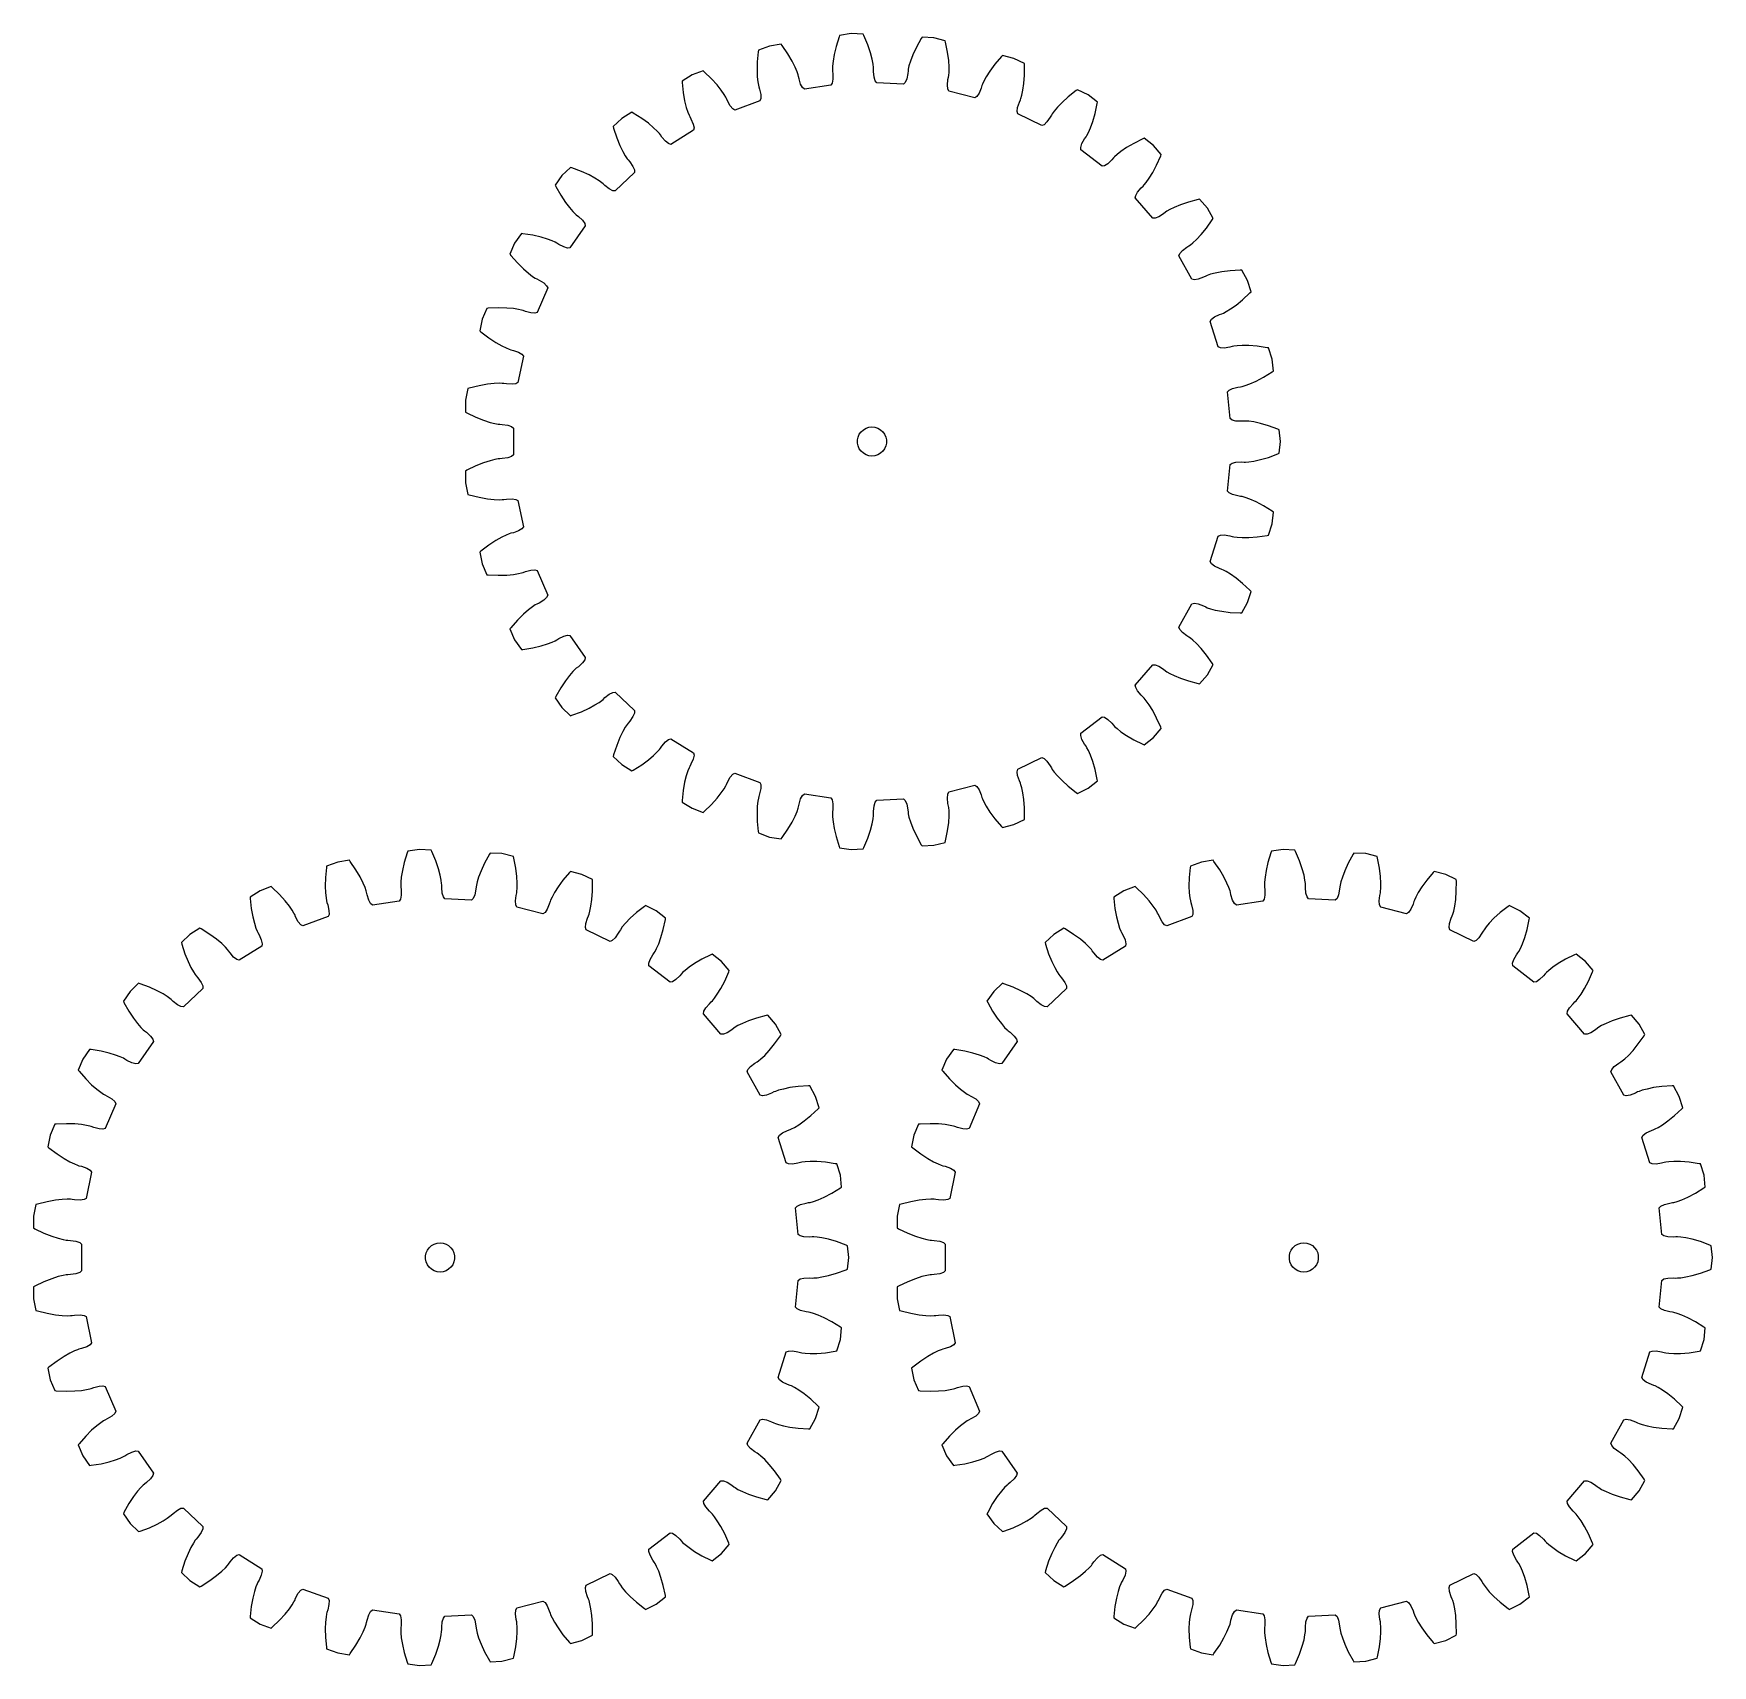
# Model space of a CAD drawing. Extents: x 0 to 173, y 0 to 168.
import ezdxf

# ---------------------------------------------------------------- set-up
doc = ezdxf.new("R2010")
doc.units = 0

msp = doc.modelspace()

# ---------------------------------------------------------------- linework, layer by layer
for p, q in [((82.83, 167.52), (82.52, 166.53)), ((82.88, 167.67), (82.83, 167.52)), ((84.08, 167.85), (82.88, 167.67)), ((85.3, 167.79), (84.08, 167.85)), ((85.36, 167.65), (85.3, 167.79)), ((85.77, 166.69), (85.36, 167.65)), ((91.36, 167.48), (91.28, 167.35)), ((92.57, 167.42), (91.36, 167.48)), ((74.51, 165.99), (74.42, 164.96)), ((74.54, 166.14), (74.51, 165.99)), ((75.68, 166.56), (74.54, 166.14)), ((76.88, 166.75), (75.68, 166.56)), ((76.98, 166.63), (76.88, 166.75)), ((77.56, 165.77), (76.98, 166.63)), ((78, 165.02), (77.56, 165.77)), ((82.52, 166.53), (82.33, 165.69)), ((86.05, 165.88), (85.77, 166.69)), ((86.23, 165.21), (86.05, 165.88)), ((90.78, 166.44), (90.42, 165.65)), ((91.28, 167.35), (90.78, 166.44)), ((93.75, 167.12), (92.57, 167.42)), ((93.79, 166.97), (93.75, 167.12)), ((93.99, 165.95), (93.79, 166.97)), ((94.1, 165.09), (93.99, 165.95)), ((68.85, 164.03), (67.71, 163.61)), ((68.96, 163.93), (68.85, 164.03)), ((74.42, 164.96), (74.4, 164.09)), ((74.4, 164.09), (74.42, 163.4)), ((78.31, 164.41), (78, 165.02)), ((78.51, 163.93), (78.31, 164.41)), ((82.17, 164.49), (82.16, 164.15)), ((82.16, 164.15), (82.17, 163.99)), ((82.22, 165.01), (82.17, 164.49)), ((82.33, 165.69), (82.22, 165.01)), ((86.33, 164.7), (86.23, 165.21)), ((86.37, 164.37), (86.33, 164.7)), ((86.38, 164.2), (86.37, 164.37)), ((86.38, 163.94), (86.38, 164.2)), ((89.92, 164.02), (89.89, 163.76)), ((89.95, 164.19), (89.92, 164.02)), ((90.02, 164.52), (89.95, 164.19)), ((90.17, 165.01), (90.02, 164.52)), ((90.42, 165.65), (90.17, 165.01)), ((94.14, 164.4), (94.1, 165.09)), ((94.14, 163.89), (94.14, 164.4)), ((98.85, 164.69), (98.34, 163.99)), ((99.52, 165.48), (98.85, 164.69)), ((99.63, 165.59), (99.52, 165.48)), ((100.8, 165.29), (99.63, 165.59)), ((101.89, 164.76), (100.8, 165.29)), ((101.9, 164.6), (101.89, 164.76)), ((101.89, 163.56), (101.9, 164.6)), ((67.71, 163.61), (66.68, 162.97)), ((66.68, 162.97), (66.68, 162.82)), ((66.68, 162.82), (66.8, 161.78)), ((69.71, 163.21), (68.96, 163.93)), ((70.29, 162.57), (69.71, 163.21)), ((70.72, 162.03), (70.29, 162.57)), ((74.42, 163.4), (74.48, 162.89)), ((74.48, 162.89), (74.54, 162.55)), ((74.54, 162.55), (74.58, 162.39)), ((74.58, 162.39), (74.66, 162.14)), ((78.62, 163.61), (78.51, 163.93)), ((78.66, 163.45), (78.62, 163.61)), ((78.71, 163.19), (78.66, 163.45)), ((78.88, 162.64), (78.71, 163.19)), ((79.07, 162.29), (78.88, 162.64)), ((79.27, 162.13), (79.07, 162.29)), ((81.99, 162.55), (79.27, 162.13)), ((82.12, 162.76), (81.99, 162.55)), ((82.2, 163.15), (82.12, 162.76)), ((82.17, 163.99), (82.2, 163.72)), ((82.2, 163.72), (82.2, 163.15)), ((86.43, 163.37), (86.38, 163.94)), ((86.55, 162.98), (86.43, 163.37)), ((86.7, 162.79), (86.55, 162.98)), ((89.45, 162.65), (86.7, 162.79)), ((89.63, 162.83), (89.45, 162.65)), ((89.79, 163.2), (89.63, 162.83)), ((89.89, 163.76), (89.79, 163.2)), ((93.97, 162.56), (94.03, 163.12)), ((94.01, 162.16), (93.97, 162.56)), ((94.03, 163.12), (94.09, 163.38)), ((94.09, 163.38), (94.11, 163.55)), ((94.11, 163.55), (94.14, 163.89)), ((97.52, 162.5), (97.44, 162.24)), ((97.58, 162.65), (97.52, 162.5)), ((97.72, 162.96), (97.58, 162.65)), ((97.97, 163.41), (97.72, 162.96)), ((98.34, 163.99), (97.97, 163.41)), ((101.73, 162.02), (101.83, 162.7)), ((101.83, 162.7), (101.89, 163.56)), ((66.8, 161.78), (66.95, 160.93)), ((66.95, 160.93), (67.11, 160.26)), ((71.01, 161.6), (70.72, 162.03)), ((71.18, 161.31), (71.01, 161.6)), ((71.26, 161.16), (71.18, 161.31)), ((71.36, 160.92), (71.26, 161.16)), ((71.63, 160.42), (71.36, 160.92)), ((74.69, 160.95), (72.11, 159.99)), ((74.66, 162.14), (74.78, 161.58)), ((74.79, 161.18), (74.69, 160.95)), ((74.78, 161.58), (74.79, 161.18)), ((94.12, 161.93), (94.01, 162.16)), ((96.78, 161.24), (94.12, 161.93)), ((96.99, 161.38), (96.78, 161.24)), ((97.22, 161.71), (96.99, 161.38)), ((97.44, 162.24), (97.22, 161.71)), ((101.19, 160.24), (101.37, 160.79)), ((101.37, 160.79), (101.47, 161.03)), ((101.47, 161.03), (101.53, 161.19)), ((101.53, 161.19), (101.62, 161.51)), ((101.62, 161.51), (101.73, 162.02)), ((105.76, 160.77), (105.28, 160.28)), ((106.4, 161.35), (105.76, 160.77)), ((107.22, 161.99), (106.4, 161.35)), ((107.34, 162.08), (107.22, 161.99)), ((108.44, 161.55), (107.34, 162.08)), ((109.4, 160.8), (108.44, 161.55)), ((109.16, 159.63), (109.37, 160.65)), ((109.37, 160.65), (109.4, 160.8)), ((60.49, 159.11), (59.61, 158.28)), ((61.52, 159.76), (60.49, 159.11)), ((61.66, 159.68), (61.52, 159.76)), ((62.54, 159.13), (61.66, 159.68)), ((63.23, 158.62), (62.54, 159.13)), ((67.11, 160.26), (67.27, 159.77)), ((67.27, 159.77), (67.4, 159.46)), ((67.4, 159.46), (67.47, 159.31)), ((67.47, 159.31), (67.6, 159.07)), ((67.6, 159.07), (67.83, 158.55)), ((71.89, 160.11), (71.63, 160.42)), ((72.11, 159.99), (71.89, 160.11)), ((101.15, 159.84), (101.19, 160.24)), ((101.21, 159.6), (101.15, 159.84)), ((103.68, 158.39), (101.21, 159.6)), ((104.53, 159.24), (104.21, 158.76)), ((104.66, 159.47), (104.53, 159.24)), ((104.75, 159.61), (104.66, 159.47)), ((104.95, 159.88), (104.75, 159.61)), ((105.28, 160.28), (104.95, 159.88)), ((108.92, 158.8), (109.16, 159.63)), ((59.61, 158.28), (59.65, 158.13)), ((59.65, 158.13), (59.97, 157.14)), ((59.97, 157.14), (60.29, 156.34)), ((63.76, 158.17), (63.23, 158.62)), ((64.13, 157.81), (63.76, 158.17)), ((64.36, 157.56), (64.13, 157.81)), ((64.46, 157.43), (64.36, 157.56)), ((64.61, 157.21), (64.46, 157.43)), ((64.98, 156.77), (64.61, 157.21)), ((67.87, 157.91), (65.54, 156.45)), ((67.83, 158.55), (67.92, 158.16)), ((67.92, 158.16), (67.87, 157.91)), ((103.92, 158.48), (103.68, 158.39)), ((104.21, 158.76), (103.92, 158.48)), ((108.08, 157.02), (108.24, 157.24)), ((108.24, 157.24), (108.32, 157.38)), ((108.32, 157.38), (108.48, 157.68)), ((108.48, 157.68), (108.69, 158.15)), ((108.69, 158.15), (108.92, 158.8)), ((60.29, 156.34), (60.59, 155.71)), ((60.59, 155.71), (60.84, 155.27)), ((65.3, 156.53), (64.98, 156.77)), ((65.54, 156.45), (65.3, 156.53)), ((107.68, 156.14), (107.8, 156.53)), ((107.69, 155.89), (107.68, 156.14)), ((109.87, 154.21), (107.69, 155.89)), ((107.8, 156.53), (108.08, 157.02)), ((111.41, 155.42), (111.15, 155.19)), ((111.81, 155.73), (111.41, 155.42)), ((112.38, 156.12), (111.81, 155.73)), ((113.13, 156.56), (112.38, 156.12)), ((114.06, 157.03), (113.13, 156.56)), ((114.2, 157.09), (114.06, 157.03)), ((115.16, 156.34), (114.2, 157.09)), ((115.95, 155.42), (115.16, 156.34)), ((115.9, 155.28), (115.95, 155.42)), ((55.21, 154.09), (54.33, 153.26)), ((55.36, 154.05), (55.21, 154.09)), ((56.33, 153.68), (55.36, 154.05)), ((57.12, 153.32), (56.33, 153.68)), ((60.84, 155.27), (61.03, 154.98)), ((61.03, 154.98), (61.13, 154.85)), ((61.13, 154.85), (61.3, 154.65)), ((61.3, 154.65), (61.63, 154.18)), ((61.63, 154.18), (61.79, 153.82)), ((61.79, 153.82), (61.8, 153.56)), ((110.12, 154.25), (109.87, 154.21)), ((110.46, 154.47), (110.12, 154.25)), ((110.87, 154.87), (110.46, 154.47)), ((111.04, 155.07), (110.87, 154.87)), ((111.15, 155.19), (111.04, 155.07)), ((115.08, 153.56), (115.48, 154.32)), ((115.48, 154.32), (115.9, 155.28)), ((54.33, 153.26), (53.64, 152.26)), ((53.64, 152.26), (53.7, 152.12)), ((53.7, 152.12), (54.21, 151.22)), ((57.72, 152.99), (57.12, 153.32)), ((58.16, 152.72), (57.72, 152.99)), ((58.43, 152.51), (58.16, 152.72)), ((58.56, 152.41), (58.43, 152.51)), ((58.75, 152.22), (58.56, 152.41)), ((59.2, 151.87), (58.75, 152.22)), ((61.8, 153.56), (59.81, 151.67)), ((113.52, 151.55), (113.9, 151.98)), ((113.9, 151.98), (114.1, 152.16)), ((114.1, 152.16), (114.21, 152.28)), ((114.21, 152.28), (114.42, 152.55)), ((114.42, 152.55), (114.72, 152.97)), ((114.72, 152.97), (115.08, 153.56)), ((54.21, 151.22), (54.69, 150.49)), ((54.69, 150.49), (55.11, 149.95)), ((59.56, 151.69), (59.2, 151.87)), ((59.81, 151.67), (59.56, 151.69)), ((113.29, 150.95), (113.33, 151.2)), ((115.08, 148.86), (113.29, 150.95)), ((113.33, 151.2), (113.52, 151.55)), ((117.93, 150.24), (117.29, 149.97)), ((118.75, 150.52), (117.93, 150.24)), ((119.75, 150.78), (118.75, 150.52)), ((119.9, 150.81), (119.75, 150.78)), ((120.7, 149.89), (119.9, 150.81)), ((55.11, 149.95), (55.45, 149.56)), ((55.45, 149.56), (55.69, 149.32)), ((55.69, 149.32), (55.81, 149.21)), ((55.81, 149.21), (56.02, 149.05)), ((56.02, 149.05), (56.44, 148.66)), ((56.44, 148.66), (56.67, 148.33)), ((115.34, 148.86), (115.08, 148.86)), ((115.71, 149), (115.34, 148.86)), ((116.2, 149.31), (115.71, 149)), ((116.4, 149.47), (116.2, 149.31)), ((116.54, 149.57), (116.4, 149.47)), ((116.83, 149.74), (116.54, 149.57)), ((117.29, 149.97), (116.83, 149.74)), ((120.61, 147.85), (121.21, 148.7)), ((121.29, 148.83), (120.7, 149.89)), ((121.21, 148.7), (121.29, 148.83)), ((50.17, 147.28), (49.47, 146.28)), ((50.32, 147.26), (50.17, 147.28)), ((51.35, 147.1), (50.32, 147.26)), ((52.19, 146.9), (51.35, 147.1)), ((52.85, 146.7), (52.19, 146.9)), ((56.73, 148.08), (55.16, 145.82)), ((56.67, 148.33), (56.73, 148.08)), ((119.59, 146.68), (120.06, 147.18)), ((120.06, 147.18), (120.61, 147.85)), ((49.47, 146.28), (48.99, 145.16)), ((48.99, 145.16), (49.09, 145.04)), ((49.09, 145.04), (49.77, 144.26)), ((53.33, 146.52), (52.85, 146.7)), ((53.64, 146.38), (53.33, 146.52)), ((53.79, 146.3), (53.64, 146.38)), ((54.01, 146.16), (53.79, 146.3)), ((54.52, 145.9), (54.01, 146.16)), ((54.91, 145.79), (54.52, 145.9)), ((55.16, 145.82), (54.91, 145.79)), ((117.78, 144.99), (117.87, 145.23)), ((117.87, 145.23), (118.13, 145.53)), ((118.13, 145.53), (118.59, 145.87)), ((118.59, 145.87), (118.81, 146.01)), ((118.81, 146.01), (118.95, 146.11)), ((118.95, 146.11), (119.21, 146.32)), ((119.21, 146.32), (119.59, 146.68)), ((49.77, 144.26), (50.38, 143.65)), ((50.38, 143.65), (50.9, 143.19)), ((119.12, 142.58), (117.78, 144.99)), ((122.18, 143.35), (121.51, 143.22)), ((123.04, 143.46), (122.18, 143.35)), ((124.08, 143.52), (123.04, 143.46)), ((124.23, 143.52), (124.08, 143.52)), ((124.82, 142.46), (124.23, 143.52)), ((50.9, 143.19), (51.31, 142.88)), ((51.31, 142.88), (51.59, 142.69)), ((51.59, 142.69), (51.74, 142.61)), ((51.74, 142.61), (51.98, 142.5)), ((52.87, 141.69), (51.78, 139.17)), ((51.98, 142.5), (52.47, 142.2)), ((52.47, 142.2), (52.76, 141.92)), ((52.76, 141.92), (52.87, 141.69)), ((119.37, 142.53), (119.12, 142.58)), ((119.76, 142.59), (119.37, 142.53)), ((120.3, 142.79), (119.76, 142.59)), ((120.53, 142.91), (120.3, 142.79)), ((120.69, 142.98), (120.53, 142.91)), ((121.01, 143.09), (120.69, 142.98)), ((121.51, 143.22), (121.01, 143.09)), ((125.19, 141.3), (124.82, 142.46)), ((123.09, 139.53), (123.65, 139.93)), ((123.65, 139.93), (124.32, 140.48)), ((124.32, 140.48), (125.08, 141.19)), ((125.08, 141.19), (125.19, 141.3)), ((46.12, 138.47), (45.88, 137.28)), ((46.6, 139.58), (46.12, 138.47)), ((46.75, 139.6), (46.6, 139.58)), ((47.79, 139.65), (46.75, 139.6)), ((48.66, 139.62), (47.79, 139.65)), ((49.34, 139.56), (48.66, 139.62)), ((49.85, 139.48), (49.34, 139.56)), ((50.18, 139.4), (49.85, 139.48)), ((50.34, 139.35), (50.18, 139.4)), ((50.59, 139.26), (50.34, 139.35)), ((51.14, 139.11), (50.59, 139.26)), ((51.54, 139.09), (51.14, 139.11)), ((51.78, 139.17), (51.54, 139.09)), ((120.98, 138.24), (121.11, 138.46)), ((121.81, 135.62), (120.98, 138.24)), ((121.11, 138.46), (121.43, 138.7)), ((121.43, 138.7), (121.95, 138.95)), ((121.95, 138.95), (122.2, 139.04)), ((122.2, 139.04), (122.35, 139.1)), ((122.35, 139.1), (122.65, 139.26)), ((122.65, 139.26), (123.09, 139.53)), ((45.88, 137.28), (45.99, 137.18)), ((45.99, 137.18), (46.82, 136.55)), ((46.82, 136.55), (47.54, 136.07)), ((47.54, 136.07), (48.14, 135.73)), ((48.14, 135.73), (48.61, 135.51)), ((48.61, 135.51), (48.92, 135.38)), ((48.92, 135.38), (49.08, 135.33)), ((49.08, 135.33), (49.34, 135.26)), ((49.34, 135.26), (49.87, 135.07)), ((50.37, 134.66), (49.81, 131.96)), ((49.87, 135.07), (50.22, 134.86)), ((50.22, 134.86), (50.37, 134.66)), ((122.04, 135.51), (121.81, 135.62)), ((122.44, 135.49), (122.04, 135.51)), ((123, 135.59), (122.44, 135.49)), ((123.26, 135.66), (123, 135.59)), ((123.42, 135.69), (123.26, 135.66)), ((123.76, 135.73), (123.42, 135.69)), ((124.27, 135.76), (123.76, 135.73)), ((124.96, 135.75), (124.27, 135.76)), ((125.82, 135.69), (124.96, 135.75)), ((126.85, 135.54), (125.82, 135.69)), ((127, 135.51), (126.85, 135.54)), ((127.37, 134.35), (127, 135.51)), ((126.48, 132.51), (127.36, 133.05)), ((127.36, 133.05), (127.49, 133.14)), ((127.49, 133.14), (127.37, 134.35)), ((44.65, 131.33), (44.41, 130.14)), ((44.8, 131.38), (44.65, 131.33)), ((45.81, 131.63), (44.8, 131.38)), ((46.66, 131.78), (45.81, 131.63)), ((47.35, 131.86), (46.66, 131.78)), ((47.86, 131.88), (47.35, 131.86)), ((48.2, 131.87), (47.86, 131.88)), ((48.36, 131.86), (48.2, 131.87)), ((48.63, 131.81), (48.36, 131.86)), ((49.2, 131.78), (48.63, 131.81)), ((49.6, 131.84), (49.2, 131.78)), ((49.81, 131.96), (49.6, 131.84)), ((122.93, 131.17), (123.29, 131.35)), ((123.29, 131.35), (123.84, 131.49)), ((123.84, 131.49), (124.11, 131.52)), ((124.11, 131.52), (124.27, 131.56)), ((124.27, 131.56), (124.6, 131.65)), ((124.6, 131.65), (125.08, 131.83)), ((125.08, 131.83), (125.71, 132.11)), ((125.71, 132.11), (126.48, 132.51)), ((44.41, 130.14), (44.41, 128.92)), ((122.76, 130.99), (122.93, 131.17)), ((123.03, 128.25), (122.76, 130.99)), ((44.41, 128.92), (44.54, 128.85)), ((44.54, 128.85), (45.48, 128.4)), ((45.48, 128.4), (46.28, 128.08)), ((46.28, 128.08), (46.94, 127.86)), ((46.94, 127.86), (47.44, 127.74)), ((123.24, 128.1), (123.03, 128.25)), ((123.63, 128), (123.24, 128.1)), ((124.2, 127.98), (123.63, 128)), ((124.47, 128), (124.2, 127.98)), ((124.63, 128), (124.47, 128)), ((124.97, 127.97), (124.63, 128)), ((125.48, 127.9), (124.97, 127.97)), ((126.15, 127.75), (125.48, 127.9)), ((126.99, 127.51), (126.15, 127.75)), ((47.44, 127.74), (47.77, 127.68)), ((47.77, 127.68), (47.94, 127.66)), ((47.94, 127.66), (48.2, 127.65)), ((48.2, 127.65), (48.77, 127.57)), ((48.77, 127.57), (49.15, 127.43)), ((49.15, 127.43), (49.34, 127.26)), ((49.34, 127.26), (49.34, 124.51)), ((84.72, 126.05), (84.78, 126.35)), ((84.72, 125.73), (84.72, 126.05)), ((84.78, 126.35), (84.91, 126.64)), ((84.91, 126.64), (85.1, 126.89)), ((85.1, 126.89), (85.33, 127.1)), ((85.33, 127.1), (85.6, 127.26)), ((85.6, 127.26), (85.9, 127.36)), ((85.9, 127.36), (86.21, 127.39)), ((86.21, 127.39), (86.52, 127.36)), ((86.52, 127.36), (86.82, 127.26)), ((86.82, 127.26), (87.09, 127.1)), ((87.09, 127.1), (87.33, 126.89)), ((87.33, 126.89), (87.51, 126.64)), ((87.51, 126.64), (87.64, 126.35)), ((87.64, 126.35), (87.7, 126.05)), ((87.7, 126.05), (87.7, 125.73)), ((127.96, 127.16), (126.99, 127.51)), ((128.1, 127.1), (127.96, 127.16)), ((128.23, 125.89), (128.1, 127.1)), ((49.15, 124.35), (48.77, 124.21)), ((49.34, 124.51), (49.15, 124.35)), ((84.78, 125.43), (84.72, 125.73)), ((84.91, 125.14), (84.78, 125.43)), ((85.1, 124.89), (84.91, 125.14)), ((85.33, 124.68), (85.1, 124.89)), ((85.6, 124.52), (85.33, 124.68)), ((85.9, 124.42), (85.6, 124.52)), ((86.21, 124.39), (85.9, 124.42)), ((86.52, 124.42), (86.21, 124.39)), ((86.82, 124.52), (86.52, 124.42)), ((87.09, 124.68), (86.82, 124.52)), ((87.33, 124.89), (87.09, 124.68)), ((87.51, 125.14), (87.33, 124.89)), ((87.64, 125.43), (87.51, 125.14)), ((87.7, 125.73), (87.64, 125.43)), ((126.99, 124.26), (127.96, 124.62)), ((127.96, 124.62), (128.1, 124.68)), ((128.1, 124.68), (128.23, 125.89)), ((44.54, 122.93), (44.41, 122.85)), ((44.41, 122.85), (44.41, 121.64)), ((45.48, 123.38), (44.54, 122.93)), ((46.28, 123.7), (45.48, 123.38)), ((46.94, 123.91), (46.28, 123.7)), ((47.44, 124.04), (46.94, 123.91)), ((47.77, 124.1), (47.44, 124.04)), ((47.94, 124.12), (47.77, 124.1)), ((48.2, 124.13), (47.94, 124.12)), ((48.77, 124.21), (48.2, 124.13)), ((122.76, 120.79), (123.03, 123.53)), ((123.03, 123.53), (123.24, 123.68)), ((123.24, 123.68), (123.63, 123.77)), ((123.63, 123.77), (124.2, 123.8)), ((124.2, 123.8), (124.47, 123.78)), ((124.47, 123.78), (124.63, 123.78)), ((124.63, 123.78), (124.97, 123.81)), ((124.97, 123.81), (125.48, 123.88)), ((125.48, 123.88), (126.15, 124.03)), ((126.15, 124.03), (126.99, 124.26)), ((44.41, 121.64), (44.65, 120.45)), ((44.65, 120.45), (44.8, 120.4)), ((44.8, 120.4), (45.81, 120.15)), ((45.81, 120.15), (46.66, 120)), ((46.66, 120), (47.35, 119.92)), ((47.35, 119.92), (47.86, 119.9)), ((47.86, 119.9), (48.2, 119.91)), ((48.2, 119.91), (48.36, 119.92)), ((48.36, 119.92), (48.63, 119.96)), ((48.63, 119.96), (49.2, 120)), ((49.2, 120), (49.6, 119.94)), ((49.6, 119.94), (49.81, 119.81)), ((49.81, 119.81), (50.37, 117.12)), ((122.93, 120.6), (122.76, 120.79)), ((123.29, 120.43), (122.93, 120.6)), ((123.84, 120.29), (123.29, 120.43)), ((124.11, 120.25), (123.84, 120.29)), ((124.27, 120.22), (124.11, 120.25)), ((124.6, 120.13), (124.27, 120.22)), ((125.08, 119.95), (124.6, 120.13)), ((125.71, 119.67), (125.08, 119.95)), ((126.48, 119.27), (125.71, 119.67)), ((127.36, 118.73), (126.48, 119.27)), ((127, 116.27), (127.37, 117.43)), ((127.49, 118.64), (127.36, 118.73)), ((127.37, 117.43), (127.49, 118.64)), ((47.54, 115.71), (46.82, 115.23)), ((48.14, 116.05), (47.54, 115.71)), ((48.61, 116.27), (48.14, 116.05)), ((48.92, 116.4), (48.61, 116.27)), ((49.08, 116.45), (48.92, 116.4)), ((49.34, 116.51), (49.08, 116.45)), ((49.87, 116.71), (49.34, 116.51)), ((50.22, 116.92), (49.87, 116.71)), ((50.37, 117.12), (50.22, 116.92)), ((120.98, 113.54), (121.81, 116.16)), ((121.81, 116.16), (122.04, 116.27)), ((122.04, 116.27), (122.44, 116.28)), ((122.44, 116.28), (123, 116.19)), ((123, 116.19), (123.26, 116.12)), ((123.26, 116.12), (123.42, 116.09)), ((123.42, 116.09), (123.76, 116.05)), ((123.76, 116.05), (124.27, 116.02)), ((124.27, 116.02), (124.96, 116.02)), ((124.96, 116.02), (125.82, 116.09)), ((125.82, 116.09), (126.85, 116.24)), ((126.85, 116.24), (127, 116.27)), ((45.99, 114.6), (45.88, 114.5)), ((45.88, 114.5), (46.12, 113.31)), ((46.82, 115.23), (45.99, 114.6)), ((46.12, 113.31), (46.6, 112.19)), ((48.66, 112.15), (49.34, 112.22)), ((49.34, 112.22), (49.85, 112.3)), ((49.85, 112.3), (50.18, 112.38)), ((50.18, 112.38), (50.34, 112.42)), ((50.34, 112.42), (50.59, 112.52)), ((50.59, 112.52), (51.14, 112.67)), ((51.14, 112.67), (51.54, 112.69)), ((51.54, 112.69), (51.78, 112.61)), ((51.78, 112.61), (52.87, 110.08)), ((121.11, 113.32), (120.98, 113.54)), ((121.43, 113.08), (121.11, 113.32)), ((121.95, 112.83), (121.43, 113.08)), ((122.2, 112.74), (121.95, 112.83)), ((122.35, 112.67), (122.2, 112.74)), ((122.65, 112.52), (122.35, 112.67)), ((123.09, 112.25), (122.65, 112.52)), ((123.65, 111.85), (123.09, 112.25)), ((46.6, 112.19), (46.75, 112.18)), ((46.75, 112.18), (47.79, 112.13)), ((47.79, 112.13), (48.66, 112.15)), ((124.32, 111.3), (123.65, 111.85)), ((125.08, 110.59), (124.32, 111.3)), ((125.19, 110.48), (125.08, 110.59)), ((51.31, 108.9), (50.9, 108.59)), ((51.59, 109.09), (51.31, 108.9)), ((51.74, 109.17), (51.59, 109.09)), ((51.98, 109.28), (51.74, 109.17)), ((52.47, 109.58), (51.98, 109.28)), ((52.76, 109.85), (52.47, 109.58)), ((52.87, 110.08), (52.76, 109.85)), ((117.78, 106.79), (119.12, 109.2)), ((119.12, 109.2), (119.37, 109.25)), ((119.37, 109.25), (119.76, 109.19)), ((119.76, 109.19), (120.3, 108.98)), ((120.3, 108.98), (120.53, 108.87)), ((120.53, 108.87), (120.69, 108.8)), ((120.69, 108.8), (121.01, 108.69)), ((124.23, 108.26), (124.82, 109.32)), ((124.82, 109.32), (125.19, 110.48)), ((49.77, 107.52), (49.09, 106.74)), ((50.38, 108.13), (49.77, 107.52)), ((50.9, 108.59), (50.38, 108.13)), ((121.01, 108.69), (121.51, 108.56)), ((121.51, 108.56), (122.18, 108.43)), ((122.18, 108.43), (123.04, 108.32)), ((123.04, 108.32), (124.08, 108.26)), ((124.08, 108.26), (124.23, 108.26)), ((49.09, 106.74), (48.99, 106.61)), ((48.99, 106.61), (49.47, 105.5)), ((49.47, 105.5), (50.17, 104.5)), ((53.33, 105.26), (53.64, 105.4)), ((53.64, 105.4), (53.79, 105.48)), ((53.79, 105.48), (54.01, 105.62)), ((54.01, 105.62), (54.52, 105.88)), ((54.52, 105.88), (54.91, 105.98)), ((54.91, 105.98), (55.16, 105.95)), ((55.16, 105.95), (56.73, 103.69)), ((117.87, 106.55), (117.78, 106.79)), ((118.13, 106.25), (117.87, 106.55)), ((118.59, 105.9), (118.13, 106.25)), ((118.81, 105.77), (118.59, 105.9)), ((118.95, 105.67), (118.81, 105.77)), ((119.21, 105.45), (118.95, 105.67)), ((119.59, 105.1), (119.21, 105.45)), ((50.17, 104.5), (50.32, 104.51)), ((50.32, 104.51), (51.35, 104.68)), ((51.35, 104.68), (52.19, 104.88)), ((52.19, 104.88), (52.85, 105.08)), ((52.85, 105.08), (53.33, 105.26)), ((56.73, 103.69), (56.67, 103.45)), ((120.06, 104.6), (119.59, 105.1)), ((120.61, 103.93), (120.06, 104.6)), ((121.21, 103.08), (120.61, 103.93)), ((55.45, 102.22), (55.11, 101.83)), ((55.69, 102.46), (55.45, 102.22)), ((55.81, 102.57), (55.69, 102.46)), ((56.02, 102.73), (55.81, 102.57)), ((56.44, 103.12), (56.02, 102.73)), ((56.67, 103.45), (56.44, 103.12)), ((113.29, 100.83), (115.08, 102.91)), ((115.08, 102.91), (115.34, 102.92)), ((115.34, 102.92), (115.71, 102.78)), ((115.71, 102.78), (116.2, 102.47)), ((116.2, 102.47), (116.4, 102.3)), ((116.4, 102.3), (116.54, 102.21)), ((116.54, 102.21), (116.83, 102.04)), ((116.83, 102.04), (117.29, 101.81)), ((119.9, 100.96), (120.7, 101.89)), ((120.7, 101.89), (121.29, 102.95)), ((121.29, 102.95), (121.21, 103.08)), ((54.21, 100.56), (53.7, 99.66)), ((54.69, 101.28), (54.21, 100.56)), ((55.11, 101.83), (54.69, 101.28)), ((113.33, 100.58), (113.29, 100.83)), ((113.52, 100.23), (113.33, 100.58)), ((113.9, 99.8), (113.52, 100.23)), ((117.29, 101.81), (117.93, 101.54)), ((117.93, 101.54), (118.75, 101.26)), ((118.75, 101.26), (119.75, 100.99)), ((119.75, 100.99), (119.9, 100.96)), ((53.7, 99.66), (53.64, 99.52)), ((53.64, 99.52), (54.33, 98.52)), ((54.33, 98.52), (55.21, 97.68)), ((56.33, 98.1), (57.12, 98.46)), ((57.12, 98.46), (57.72, 98.79)), ((57.72, 98.79), (58.16, 99.06)), ((58.16, 99.06), (58.43, 99.26)), ((58.43, 99.26), (58.56, 99.37)), ((58.56, 99.37), (58.75, 99.56)), ((58.75, 99.56), (59.2, 99.91)), ((59.2, 99.91), (59.56, 100.09)), ((59.56, 100.09), (59.81, 100.11)), ((59.81, 100.11), (61.8, 98.22)), ((114.1, 99.61), (113.9, 99.8)), ((114.21, 99.49), (114.1, 99.61)), ((114.42, 99.23), (114.21, 99.49)), ((114.72, 98.81), (114.42, 99.23)), ((115.08, 98.22), (114.72, 98.81)), ((55.21, 97.68), (55.36, 97.73)), ((55.36, 97.73), (56.33, 98.1)), ((61.03, 96.8), (60.84, 96.51)), ((61.13, 96.93), (61.03, 96.8)), ((61.3, 97.13), (61.13, 96.93)), ((61.63, 97.59), (61.3, 97.13)), ((61.79, 97.96), (61.63, 97.59)), ((61.8, 98.22), (61.79, 97.96)), ((107.69, 95.89), (109.87, 97.57)), ((109.87, 97.57), (110.12, 97.53)), ((110.12, 97.53), (110.46, 97.31)), ((110.46, 97.31), (110.87, 96.91)), ((110.87, 96.91), (111.04, 96.71)), ((111.04, 96.71), (111.15, 96.59)), ((115.48, 97.45), (115.08, 98.22)), ((115.9, 96.5), (115.48, 97.45)), ((60.29, 95.44), (59.97, 94.64)), ((60.59, 96.06), (60.29, 95.44)), ((60.84, 96.51), (60.59, 96.06)), ((64.61, 94.57), (64.98, 95)), ((64.98, 95), (65.3, 95.25)), ((65.3, 95.25), (65.54, 95.32)), ((65.54, 95.32), (67.87, 93.87)), ((107.68, 95.64), (107.69, 95.89)), ((107.8, 95.25), (107.68, 95.64)), ((108.08, 94.76), (107.8, 95.25)), ((111.15, 96.59), (111.41, 96.36)), ((111.41, 96.36), (111.81, 96.04)), ((111.81, 96.04), (112.38, 95.65)), ((112.38, 95.65), (113.13, 95.22)), ((113.13, 95.22), (114.06, 94.75)), ((114.2, 94.69), (115.16, 95.44)), ((115.16, 95.44), (115.95, 96.36)), ((115.95, 96.36), (115.9, 96.5)), ((59.65, 93.65), (59.61, 93.5)), ((59.61, 93.5), (60.49, 92.66)), ((59.97, 94.64), (59.65, 93.65)), ((63.23, 93.16), (63.76, 93.61)), ((63.76, 93.61), (64.13, 93.96)), ((64.13, 93.96), (64.36, 94.22)), ((64.36, 94.22), (64.46, 94.35)), ((64.46, 94.35), (64.61, 94.57)), ((67.83, 93.23), (67.6, 92.7)), ((67.92, 93.62), (67.83, 93.23)), ((67.87, 93.87), (67.92, 93.62)), ((101.21, 92.18), (103.68, 93.39)), ((103.68, 93.39), (103.92, 93.29)), ((103.92, 93.29), (104.21, 93.01)), ((108.24, 94.54), (108.08, 94.76)), ((108.32, 94.4), (108.24, 94.54)), ((108.48, 94.1), (108.32, 94.4)), ((108.69, 93.62), (108.48, 94.1)), ((108.92, 92.98), (108.69, 93.62)), ((114.06, 94.75), (114.2, 94.69)), ((60.49, 92.66), (61.52, 92.02)), ((61.52, 92.02), (61.66, 92.09)), ((61.66, 92.09), (62.54, 92.65)), ((62.54, 92.65), (63.23, 93.16)), ((67.11, 91.52), (66.95, 90.85)), ((67.27, 92.01), (67.11, 91.52)), ((67.4, 92.32), (67.27, 92.01)), ((67.47, 92.47), (67.4, 92.32)), ((67.6, 92.7), (67.47, 92.47)), ((71.63, 91.36), (71.89, 91.67)), ((71.89, 91.67), (72.11, 91.79)), ((72.11, 91.79), (74.69, 90.83)), ((101.15, 91.93), (101.21, 92.18)), ((101.19, 91.53), (101.15, 91.93)), ((101.37, 90.99), (101.19, 91.53)), ((104.21, 93.01), (104.53, 92.54)), ((104.53, 92.54), (104.66, 92.31)), ((104.66, 92.31), (104.75, 92.17)), ((104.75, 92.17), (104.95, 91.89)), ((104.95, 91.89), (105.28, 91.5)), ((105.28, 91.5), (105.76, 91.01)), ((109.16, 92.14), (108.92, 92.98)), ((109.37, 91.13), (109.16, 92.14)), ((66.8, 90), (66.68, 88.96)), ((66.95, 90.85), (66.8, 90)), ((70.72, 89.75), (71.01, 90.17)), ((71.01, 90.17), (71.18, 90.47)), ((71.18, 90.47), (71.26, 90.61)), ((71.26, 90.61), (71.36, 90.86)), ((71.36, 90.86), (71.63, 91.36)), ((74.78, 90.19), (74.66, 89.64)), ((74.69, 90.83), (74.79, 90.6)), ((74.79, 90.6), (74.78, 90.19)), ((94.01, 89.62), (94.12, 89.85)), ((94.12, 89.85), (96.78, 90.54)), ((96.78, 90.54), (96.99, 90.4)), ((96.99, 90.4), (97.22, 90.06)), ((97.22, 90.06), (97.44, 89.54)), ((101.47, 90.75), (101.37, 90.99)), ((101.53, 90.59), (101.47, 90.75)), ((101.62, 90.26), (101.53, 90.59)), ((101.73, 89.76), (101.62, 90.26)), ((105.76, 91.01), (106.4, 90.43)), ((106.4, 90.43), (107.22, 89.78)), ((107.22, 89.78), (107.34, 89.7)), ((107.34, 89.7), (108.44, 90.23)), ((108.44, 90.23), (109.4, 90.98)), ((109.4, 90.98), (109.37, 91.13)), ((66.68, 88.96), (66.68, 88.81)), ((66.68, 88.81), (67.71, 88.17)), ((67.71, 88.17), (68.85, 87.74)), ((68.96, 87.84), (69.71, 88.57)), ((69.71, 88.57), (70.29, 89.21)), ((70.29, 89.21), (70.72, 89.75)), ((74.42, 88.38), (74.4, 87.69)), ((74.48, 88.89), (74.42, 88.38)), ((74.54, 89.22), (74.48, 88.89)), ((74.58, 89.38), (74.54, 89.22)), ((74.66, 89.64), (74.58, 89.38)), ((78.51, 87.84), (78.62, 88.17)), ((78.62, 88.17), (78.66, 88.33)), ((78.66, 88.33), (78.71, 88.59)), ((78.71, 88.59), (78.88, 89.13)), ((78.88, 89.13), (79.07, 89.49)), ((79.07, 89.49), (79.27, 89.65)), ((79.27, 89.65), (81.99, 89.23)), ((81.99, 89.23), (82.12, 89.02)), ((82.12, 89.02), (82.2, 88.62)), ((82.2, 88.05), (82.17, 87.79)), ((82.2, 88.62), (82.2, 88.05)), ((86.38, 87.84), (86.43, 88.41)), ((86.43, 88.41), (86.55, 88.8)), ((86.55, 88.8), (86.7, 88.99)), ((86.7, 88.99), (89.45, 89.13)), ((89.45, 89.13), (89.63, 88.95)), ((89.63, 88.95), (89.79, 88.58)), ((89.79, 88.58), (89.89, 88.02)), ((93.97, 89.22), (94.01, 89.62)), ((94.03, 88.65), (93.97, 89.22)), ((94.09, 88.39), (94.03, 88.65)), ((94.11, 88.23), (94.09, 88.39)), ((94.14, 87.89), (94.11, 88.23)), ((97.44, 89.54), (97.52, 89.28)), ((97.52, 89.28), (97.58, 89.13)), ((97.58, 89.13), (97.72, 88.82)), ((97.72, 88.82), (97.97, 88.37)), ((97.97, 88.37), (98.34, 87.78)), ((101.83, 89.08), (101.73, 89.76)), ((101.89, 88.22), (101.83, 89.08)), ((101.9, 87.18), (101.89, 88.22)), ((68.85, 87.74), (68.96, 87.84)), ((74.4, 87.69), (74.42, 86.82)), ((74.42, 86.82), (74.51, 85.79)), ((77.56, 86.01), (78, 86.75)), ((78, 86.75), (78.31, 87.37)), ((78.31, 87.37), (78.51, 87.84)), ((82.17, 87.79), (82.16, 87.62)), ((82.16, 87.62), (82.17, 87.28)), ((82.17, 87.28), (82.22, 86.77)), ((82.22, 86.77), (82.33, 86.09)), ((86.05, 85.9), (86.23, 86.57)), ((86.23, 86.57), (86.33, 87.07)), ((86.33, 87.07), (86.37, 87.41)), ((86.37, 87.41), (86.38, 87.58)), ((86.38, 87.58), (86.38, 87.84)), ((89.89, 88.02), (89.92, 87.76)), ((89.92, 87.76), (89.95, 87.59)), ((89.95, 87.59), (90.02, 87.26)), ((90.02, 87.26), (90.17, 86.77)), ((90.17, 86.77), (90.42, 86.12)), ((93.99, 85.83), (94.1, 86.69)), ((94.1, 86.69), (94.14, 87.38)), ((94.14, 87.38), (94.14, 87.89)), ((98.34, 87.78), (98.85, 87.09)), ((98.85, 87.09), (99.52, 86.29)), ((99.63, 86.18), (100.8, 86.49)), ((100.8, 86.49), (101.89, 87.02)), ((101.89, 87.02), (101.9, 87.18)), ((74.51, 85.79), (74.54, 85.64)), ((74.54, 85.64), (75.68, 85.21)), ((75.68, 85.21), (76.88, 85.03)), ((76.88, 85.03), (76.98, 85.15)), ((76.98, 85.15), (77.56, 86.01)), ((82.33, 86.09), (82.52, 85.25)), ((82.52, 85.25), (82.83, 84.25)), ((85.36, 84.12), (85.77, 85.08)), ((85.77, 85.08), (86.05, 85.9)), ((90.42, 86.12), (90.78, 85.34)), ((90.78, 85.34), (91.28, 84.42)), ((92.57, 84.36), (93.75, 84.66)), ((93.75, 84.66), (93.79, 84.81)), ((93.79, 84.81), (93.99, 85.83)), ((99.52, 86.29), (99.63, 86.18)), ((38.42, 83.6), (38.11, 82.6)), ((38.47, 83.74), (38.42, 83.6)), ((39.67, 83.93), (38.47, 83.74)), ((40.89, 83.86), (39.67, 83.93)), ((40.96, 83.73), (40.89, 83.86)), ((41.36, 82.77), (40.96, 83.73)), ((46.87, 83.43), (46.37, 82.51)), ((46.95, 83.56), (46.87, 83.43)), ((48.16, 83.5), (46.95, 83.56)), ((49.34, 83.19), (48.16, 83.5)), ((49.38, 83.04), (49.34, 83.19)), ((49.58, 82.02), (49.38, 83.04)), ((82.83, 84.25), (82.88, 84.11)), ((82.88, 84.11), (84.08, 83.93)), ((84.08, 83.93), (85.3, 83.99)), ((85.3, 83.99), (85.36, 84.12)), ((91.28, 84.42), (91.36, 84.3)), ((91.36, 84.3), (92.57, 84.36)), ((127.24, 83.6), (126.93, 82.6)), ((127.29, 83.74), (127.24, 83.6)), ((128.49, 83.93), (127.29, 83.74)), ((129.71, 83.86), (128.49, 83.93)), ((129.77, 83.73), (129.71, 83.86)), ((130.18, 82.77), (129.77, 83.73)), ((135.69, 83.43), (135.19, 82.51)), ((135.77, 83.56), (135.69, 83.43)), ((136.98, 83.5), (135.77, 83.56)), ((138.16, 83.19), (136.98, 83.5)), ((138.2, 83.04), (138.16, 83.19)), ((138.4, 82.02), (138.2, 83.04)), ((30.11, 82.06), (30.01, 81.03)), ((30.13, 82.22), (30.11, 82.06)), ((31.27, 82.64), (30.13, 82.22)), ((32.47, 82.82), (31.27, 82.64)), ((32.57, 82.7), (32.47, 82.82)), ((33.15, 81.84), (32.57, 82.7)), ((33.59, 81.1), (33.15, 81.84)), ((37.92, 81.76), (37.81, 81.08)), ((38.11, 82.6), (37.92, 81.76)), ((41.64, 81.95), (41.36, 82.77)), ((41.82, 81.28), (41.64, 81.95)), ((41.92, 80.78), (41.82, 81.28)), ((46.01, 81.73), (45.76, 81.08)), ((46.37, 82.51), (46.01, 81.73)), ((49.69, 81.16), (49.58, 82.02)), ((49.73, 80.48), (49.69, 81.16)), ((55.11, 81.56), (54.44, 80.76)), ((55.22, 81.67), (55.11, 81.56)), ((56.39, 81.36), (55.22, 81.67)), ((57.49, 80.83), (56.39, 81.36)), ((118.92, 82.06), (118.83, 81.03)), ((118.95, 82.22), (118.92, 82.06)), ((120.09, 82.64), (118.95, 82.22)), ((121.29, 82.82), (120.09, 82.64)), ((121.38, 82.7), (121.29, 82.82)), ((121.97, 81.84), (121.38, 82.7)), ((122.41, 81.1), (121.97, 81.84)), ((126.74, 81.76), (126.63, 81.08)), ((126.93, 82.6), (126.74, 81.76)), ((130.46, 81.95), (130.18, 82.77)), ((130.64, 81.28), (130.46, 81.95)), ((130.73, 80.78), (130.64, 81.28)), ((134.83, 81.73), (134.58, 81.08)), ((135.19, 82.51), (134.83, 81.73)), ((138.51, 81.16), (138.4, 82.02)), ((138.55, 80.48), (138.51, 81.16)), ((143.93, 81.56), (143.26, 80.76)), ((144.04, 81.67), (143.93, 81.56)), ((145.21, 81.36), (144.04, 81.67)), ((146.3, 80.83), (145.21, 81.36)), ((23.3, 79.69), (22.27, 79.04)), ((24.44, 80.11), (23.3, 79.69)), ((24.55, 80.01), (24.44, 80.11)), ((25.3, 79.29), (24.55, 80.01)), ((30.01, 81.03), (29.99, 80.17)), ((29.99, 80.17), (30.02, 79.48)), ((30.02, 79.48), (30.07, 78.96)), ((33.9, 80.48), (33.59, 81.1)), ((34.1, 80.01), (33.9, 80.48)), ((34.21, 79.69), (34.1, 80.01)), ((34.25, 79.53), (34.21, 79.69)), ((34.31, 79.26), (34.25, 79.53)), ((37.76, 80.57), (37.75, 80.23)), ((37.75, 80.23), (37.76, 80.06)), ((37.81, 81.08), (37.76, 80.57)), ((37.76, 80.06), (37.79, 79.8)), ((37.79, 79.8), (37.79, 79.23)), ((41.96, 80.44), (41.92, 80.78)), ((41.97, 80.28), (41.96, 80.44)), ((41.97, 80.01), (41.97, 80.28)), ((42.02, 79.44), (41.97, 80.01)), ((42.14, 79.06), (42.02, 79.44)), ((45.49, 79.83), (45.38, 79.27)), ((45.51, 80.1), (45.49, 79.83)), ((45.54, 80.26), (45.51, 80.1)), ((45.61, 80.59), (45.54, 80.26)), ((45.76, 81.08), (45.61, 80.59)), ((49.62, 79.2), (49.68, 79.46)), ((49.68, 79.46), (49.7, 79.62)), ((49.7, 79.62), (49.73, 79.96)), ((49.73, 79.96), (49.73, 80.48)), ((53.56, 79.49), (53.31, 79.03)), ((53.93, 80.07), (53.56, 79.49)), ((54.44, 80.76), (53.93, 80.07)), ((57.42, 78.77), (57.49, 79.64)), ((57.49, 80.68), (57.49, 80.83)), ((57.49, 79.64), (57.49, 80.68)), ((112.12, 79.69), (111.08, 79.04)), ((113.26, 80.11), (112.12, 79.69)), ((113.37, 80.01), (113.26, 80.11)), ((114.12, 79.29), (113.37, 80.01)), ((118.83, 81.03), (118.8, 80.17)), ((118.8, 80.17), (118.83, 79.48)), ((118.83, 79.48), (118.89, 78.96)), ((122.72, 80.48), (122.41, 81.1)), ((122.92, 80.01), (122.72, 80.48)), ((123.03, 79.69), (122.92, 80.01)), ((123.07, 79.53), (123.03, 79.69)), ((123.12, 79.26), (123.07, 79.53)), ((126.58, 80.57), (126.57, 80.23)), ((126.57, 80.23), (126.58, 80.06)), ((126.63, 81.08), (126.58, 80.57)), ((126.58, 80.06), (126.61, 79.8)), ((126.61, 79.8), (126.61, 79.23)), ((130.78, 80.44), (130.73, 80.78)), ((130.79, 80.28), (130.78, 80.44)), ((130.79, 80.01), (130.79, 80.28)), ((130.84, 79.44), (130.79, 80.01)), ((130.95, 79.06), (130.84, 79.44)), ((134.3, 79.83), (134.19, 79.27)), ((134.33, 80.1), (134.3, 79.83)), ((134.35, 80.26), (134.33, 80.1)), ((134.43, 80.59), (134.35, 80.26)), ((134.58, 81.08), (134.43, 80.59)), ((138.44, 79.2), (138.5, 79.46)), ((138.5, 79.46), (138.52, 79.62)), ((138.52, 79.62), (138.55, 79.96)), ((138.55, 79.96), (138.55, 80.48)), ((142.38, 79.49), (142.13, 79.03)), ((142.75, 80.07), (142.38, 79.49)), ((143.26, 80.76), (142.75, 80.07)), ((146.24, 78.77), (146.3, 79.64)), ((146.31, 80.68), (146.3, 80.83)), ((146.3, 79.64), (146.31, 80.68)), ((22.27, 79.04), (22.27, 78.89)), ((22.27, 78.89), (22.39, 77.86)), ((22.39, 77.86), (22.54, 77)), ((25.88, 78.65), (25.3, 79.29)), ((26.31, 78.1), (25.88, 78.65)), ((26.6, 77.68), (26.31, 78.1)), ((30.07, 78.96), (30.13, 78.63)), ((30.13, 78.63), (30.17, 78.47)), ((30.17, 78.47), (30.25, 78.22)), ((30.25, 78.22), (30.37, 77.66)), ((34.47, 78.72), (34.31, 79.26)), ((34.66, 78.36), (34.47, 78.72)), ((34.86, 78.2), (34.66, 78.36)), ((37.58, 78.62), (34.86, 78.2)), ((37.72, 78.83), (37.58, 78.62)), ((37.79, 79.23), (37.72, 78.83)), ((42.3, 78.86), (42.14, 79.06)), ((45.04, 78.72), (42.3, 78.86)), ((45.22, 78.9), (45.04, 78.72)), ((45.38, 79.27), (45.22, 78.9)), ((49.56, 78.63), (49.62, 79.2)), ((49.6, 78.23), (49.56, 78.63)), ((49.71, 78), (49.6, 78.23)), ((52.38, 77.31), (49.71, 78)), ((52.81, 77.79), (52.59, 77.46)), ((53.03, 78.31), (52.81, 77.79)), ((53.11, 78.57), (53.03, 78.31)), ((53.17, 78.72), (53.11, 78.57)), ((53.31, 79.03), (53.17, 78.72)), ((57.21, 77.59), (57.32, 78.09)), ((57.32, 78.09), (57.42, 78.77)), ((62.81, 78.07), (61.99, 77.43)), ((62.94, 78.16), (62.81, 78.07)), ((64.03, 77.62), (62.94, 78.16)), ((111.08, 79.04), (111.09, 78.89)), ((111.09, 78.89), (111.2, 77.86)), ((111.2, 77.86), (111.36, 77)), ((114.7, 78.65), (114.12, 79.29)), ((115.13, 78.1), (114.7, 78.65)), ((115.42, 77.68), (115.13, 78.1)), ((118.89, 78.96), (118.95, 78.63)), ((118.95, 78.63), (118.99, 78.47)), ((118.99, 78.47), (119.07, 78.22)), ((119.07, 78.22), (119.19, 77.66)), ((123.29, 78.72), (123.12, 79.26)), ((123.48, 78.36), (123.29, 78.72)), ((123.68, 78.2), (123.48, 78.36)), ((126.4, 78.62), (123.68, 78.2)), ((126.53, 78.83), (126.4, 78.62)), ((126.61, 79.23), (126.53, 78.83)), ((131.11, 78.86), (130.95, 79.06)), ((133.86, 78.72), (131.11, 78.86)), ((134.04, 78.9), (133.86, 78.72)), ((134.19, 79.27), (134.04, 78.9)), ((138.38, 78.63), (138.44, 79.2)), ((138.41, 78.23), (138.38, 78.63)), ((138.53, 78), (138.41, 78.23)), ((141.19, 77.31), (138.53, 78)), ((141.63, 77.79), (141.4, 77.46)), ((141.85, 78.31), (141.63, 77.79)), ((141.93, 78.57), (141.85, 78.31)), ((141.99, 78.72), (141.93, 78.57)), ((142.13, 79.03), (141.99, 78.72)), ((146.03, 77.59), (146.14, 78.09)), ((146.14, 78.09), (146.24, 78.77)), ((151.63, 78.07), (150.81, 77.43)), ((151.75, 78.16), (151.63, 78.07)), ((152.84, 77.62), (151.75, 78.16)), ((22.54, 77), (22.71, 76.34)), ((22.71, 76.34), (22.86, 75.85)), ((26.77, 77.39), (26.6, 77.68)), ((26.85, 77.24), (26.77, 77.39)), ((26.95, 76.99), (26.85, 77.24)), ((27.22, 76.49), (26.95, 76.99)), ((27.48, 76.18), (27.22, 76.49)), ((27.7, 76.06), (27.48, 76.18)), ((30.28, 77.02), (27.7, 76.06)), ((30.38, 77.25), (30.28, 77.02)), ((30.37, 77.66), (30.38, 77.25)), ((52.59, 77.46), (52.38, 77.31)), ((56.74, 75.92), (56.78, 76.32)), ((56.78, 76.32), (56.96, 76.86)), ((56.96, 76.86), (57.06, 77.1)), ((57.06, 77.1), (57.12, 77.26)), ((57.12, 77.26), (57.21, 77.59)), ((60.87, 76.35), (60.54, 75.96)), ((61.35, 76.85), (60.87, 76.35)), ((61.99, 77.43), (61.35, 76.85)), ((64.99, 76.88), (64.03, 77.62)), ((64.75, 75.71), (64.97, 76.72)), ((64.97, 76.72), (64.99, 76.88)), ((111.36, 77), (111.52, 76.34)), ((111.52, 76.34), (111.68, 75.85)), ((115.59, 77.39), (115.42, 77.68)), ((115.67, 77.24), (115.59, 77.39)), ((115.77, 76.99), (115.67, 77.24)), ((116.04, 76.49), (115.77, 76.99)), ((116.3, 76.18), (116.04, 76.49)), ((116.52, 76.06), (116.3, 76.18)), ((119.1, 77.02), (116.52, 76.06)), ((119.2, 77.25), (119.1, 77.02)), ((119.19, 77.66), (119.2, 77.25)), ((141.4, 77.46), (141.19, 77.31)), ((145.56, 75.92), (145.6, 76.32)), ((145.6, 76.32), (145.78, 76.86)), ((145.78, 76.86), (145.88, 77.1)), ((145.88, 77.1), (145.94, 77.26)), ((145.94, 77.26), (146.03, 77.59)), ((149.69, 76.35), (149.36, 75.96)), ((150.17, 76.85), (149.69, 76.35)), ((150.81, 77.43), (150.17, 76.85)), ((153.81, 76.88), (152.84, 77.62)), ((153.57, 75.71), (153.78, 76.72)), ((153.78, 76.72), (153.81, 76.88)), ((16.08, 75.19), (15.2, 74.35)), ((15.2, 74.35), (15.24, 74.2)), ((17.11, 75.83), (16.08, 75.19)), ((17.25, 75.76), (17.11, 75.83)), ((18.13, 75.2), (17.25, 75.76)), ((18.82, 74.69), (18.13, 75.2)), ((19.35, 74.25), (18.82, 74.69)), ((19.72, 73.89), (19.35, 74.25)), ((22.86, 75.85), (22.99, 75.53)), ((22.99, 75.53), (23.06, 75.38)), ((23.06, 75.38), (23.19, 75.15)), ((23.19, 75.15), (23.42, 74.63)), ((23.42, 74.63), (23.51, 74.23)), ((56.81, 75.67), (56.74, 75.92)), ((59.28, 74.46), (56.81, 75.67)), ((59.51, 74.56), (59.28, 74.46)), ((59.8, 74.84), (59.51, 74.56)), ((60.12, 75.31), (59.8, 74.84)), ((60.25, 75.54), (60.12, 75.31)), ((60.34, 75.68), (60.25, 75.54)), ((60.54, 75.96), (60.34, 75.68)), ((64.28, 74.23), (64.51, 74.88)), ((64.51, 74.88), (64.75, 75.71)), ((104.9, 75.19), (104.02, 74.35)), ((104.02, 74.35), (104.06, 74.2)), ((105.93, 75.83), (104.9, 75.19)), ((106.07, 75.76), (105.93, 75.83)), ((106.94, 75.2), (106.07, 75.76)), ((107.64, 74.69), (106.94, 75.2)), ((108.17, 74.25), (107.64, 74.69)), ((108.54, 73.89), (108.17, 74.25)), ((111.68, 75.85), (111.81, 75.53)), ((111.81, 75.53), (111.88, 75.38)), ((111.88, 75.38), (112.01, 75.15)), ((112.01, 75.15), (112.24, 74.63)), ((112.24, 74.63), (112.32, 74.23)), ((145.62, 75.67), (145.56, 75.92)), ((148.09, 74.46), (145.62, 75.67)), ((148.33, 74.56), (148.09, 74.46)), ((148.62, 74.84), (148.33, 74.56)), ((148.94, 75.31), (148.62, 74.84)), ((149.07, 75.54), (148.94, 75.31)), ((149.15, 75.68), (149.07, 75.54)), ((149.36, 75.96), (149.15, 75.68)), ((153.1, 74.23), (153.33, 74.88)), ((153.33, 74.88), (153.57, 75.71)), ((15.24, 74.2), (15.56, 73.21)), ((15.56, 73.21), (15.88, 72.41)), ((19.95, 73.63), (19.72, 73.89)), ((20.05, 73.5), (19.95, 73.63)), ((20.2, 73.29), (20.05, 73.5)), ((20.57, 72.85), (20.2, 73.29)), ((20.89, 72.6), (20.57, 72.85)), ((21.13, 72.53), (20.89, 72.6)), ((23.46, 73.98), (21.13, 72.53)), ((23.51, 74.23), (23.46, 73.98)), ((63.27, 72.22), (63.39, 72.6)), ((63.39, 72.6), (63.67, 73.1)), ((63.67, 73.1), (63.83, 73.31)), ((63.83, 73.31), (63.91, 73.45)), ((63.91, 73.45), (64.07, 73.76)), ((64.07, 73.76), (64.28, 74.23)), ((68.72, 72.64), (67.97, 72.2)), ((69.65, 73.1), (68.72, 72.64)), ((69.79, 73.16), (69.65, 73.1)), ((70.75, 72.42), (69.79, 73.16)), ((104.06, 74.2), (104.38, 73.21)), ((104.38, 73.21), (104.7, 72.41)), ((108.77, 73.63), (108.54, 73.89)), ((108.87, 73.5), (108.77, 73.63)), ((109.02, 73.29), (108.87, 73.5)), ((109.39, 72.85), (109.02, 73.29)), ((109.7, 72.6), (109.39, 72.85)), ((109.95, 72.53), (109.7, 72.6)), ((112.28, 73.98), (109.95, 72.53)), ((112.32, 74.23), (112.28, 73.98)), ((152.09, 72.22), (152.21, 72.6)), ((152.21, 72.6), (152.49, 73.1)), ((152.49, 73.1), (152.64, 73.31)), ((152.64, 73.31), (152.73, 73.45)), ((152.73, 73.45), (152.89, 73.76)), ((152.89, 73.76), (153.1, 74.23)), ((157.54, 72.64), (156.79, 72.2)), ((158.47, 73.1), (157.54, 72.64)), ((158.61, 73.16), (158.47, 73.1)), ((159.57, 72.42), (158.61, 73.16)), ((15.88, 72.41), (16.18, 71.79)), ((16.18, 71.79), (16.43, 71.34)), ((16.43, 71.34), (16.62, 71.06)), ((16.62, 71.06), (16.72, 70.92)), ((16.72, 70.92), (16.89, 70.72)), ((63.28, 71.96), (63.27, 72.22)), ((65.46, 70.28), (63.28, 71.96)), ((66.46, 70.94), (66.05, 70.54)), ((66.63, 71.14), (66.46, 70.94)), ((66.74, 71.26), (66.63, 71.14)), ((67, 71.49), (66.74, 71.26)), ((67.4, 71.81), (67, 71.49)), ((67.97, 72.2), (67.4, 71.81)), ((71.54, 71.49), (70.75, 72.42)), ((71.07, 70.4), (71.49, 71.35)), ((71.49, 71.35), (71.54, 71.49)), ((104.7, 72.41), (105, 71.79)), ((105, 71.79), (105.25, 71.34)), ((105.25, 71.34), (105.44, 71.06)), ((105.44, 71.06), (105.54, 70.92)), ((105.54, 70.92), (105.71, 70.72)), ((152.1, 71.96), (152.09, 72.22)), ((154.28, 70.28), (152.1, 71.96)), ((155.28, 70.94), (154.87, 70.54)), ((155.45, 71.14), (155.28, 70.94)), ((155.56, 71.26), (155.45, 71.14)), ((155.82, 71.49), (155.56, 71.26)), ((156.22, 71.81), (155.82, 71.49)), ((156.79, 72.2), (156.22, 71.81)), ((160.36, 71.49), (159.57, 72.42)), ((159.89, 70.4), (160.31, 71.35)), ((160.31, 71.35), (160.36, 71.49)), ((9.92, 69.33), (9.23, 68.33)), ((10.8, 70.17), (9.92, 69.33)), ((10.95, 70.12), (10.8, 70.17)), ((11.92, 69.76), (10.95, 70.12)), ((12.71, 69.39), (11.92, 69.76)), ((13.31, 69.07), (12.71, 69.39)), ((13.75, 68.79), (13.31, 69.07)), ((17.39, 69.64), (15.4, 67.74)), ((16.89, 70.72), (17.22, 70.26)), ((17.22, 70.26), (17.39, 69.89)), ((17.39, 69.89), (17.39, 69.64)), ((65.71, 70.33), (65.46, 70.28)), ((66.05, 70.54), (65.71, 70.33)), ((70.31, 69.04), (70.67, 69.63)), ((70.67, 69.63), (71.07, 70.4)), ((98.74, 69.33), (98.04, 68.33)), ((99.62, 70.17), (98.74, 69.33)), ((99.77, 70.12), (99.62, 70.17)), ((100.74, 69.76), (99.77, 70.12)), ((101.52, 69.39), (100.74, 69.76)), ((102.13, 69.07), (101.52, 69.39)), ((102.57, 68.79), (102.13, 69.07)), ((106.21, 69.64), (104.22, 67.74)), ((105.71, 70.72), (106.04, 70.26)), ((106.04, 70.26), (106.2, 69.89)), ((106.2, 69.89), (106.21, 69.64)), ((154.53, 70.33), (154.28, 70.28)), ((154.87, 70.54), (154.53, 70.33)), ((159.13, 69.04), (159.49, 69.63)), ((159.49, 69.63), (159.89, 70.4)), ((9.23, 68.33), (9.29, 68.2)), ((9.29, 68.2), (9.8, 67.29)), ((14.02, 68.59), (13.75, 68.79)), ((14.15, 68.48), (14.02, 68.59)), ((14.34, 68.3), (14.15, 68.48)), ((14.79, 67.94), (14.34, 68.3)), ((15.15, 67.76), (14.79, 67.94)), ((15.4, 67.74), (15.15, 67.76)), ((68.92, 67.28), (69.12, 67.63)), ((69.12, 67.63), (69.49, 68.06)), ((69.49, 68.06), (69.69, 68.24)), ((69.69, 68.24), (69.8, 68.36)), ((69.8, 68.36), (70.01, 68.62)), ((70.01, 68.62), (70.31, 69.04)), ((98.04, 68.33), (98.11, 68.2)), ((98.11, 68.2), (98.62, 67.29)), ((102.84, 68.59), (102.57, 68.79)), ((102.97, 68.48), (102.84, 68.59)), ((103.16, 68.3), (102.97, 68.48)), ((103.61, 67.94), (103.16, 68.3)), ((103.97, 67.76), (103.61, 67.94)), ((104.22, 67.74), (103.97, 67.76)), ((157.74, 67.28), (157.93, 67.63)), ((157.93, 67.63), (158.31, 68.06)), ((158.31, 68.06), (158.5, 68.24)), ((158.5, 68.24), (158.62, 68.36)), ((158.62, 68.36), (158.83, 68.62)), ((158.83, 68.62), (159.13, 69.04)), ((9.8, 67.29), (10.28, 66.57)), ((10.28, 66.57), (10.7, 66.02)), ((10.7, 66.02), (11.04, 65.63)), ((11.04, 65.63), (11.28, 65.39)), ((68.88, 67.03), (68.92, 67.28)), ((70.68, 64.94), (68.88, 67.03)), ((72.13, 65.64), (72, 65.55)), ((72.43, 65.81), (72.13, 65.64)), ((72.89, 66.04), (72.43, 65.81)), ((73.52, 66.31), (72.89, 66.04)), ((74.34, 66.59), (73.52, 66.31)), ((75.34, 66.86), (74.34, 66.59)), ((75.5, 66.89), (75.34, 66.86)), ((76.29, 65.97), (75.5, 66.89)), ((76.88, 64.9), (76.29, 65.97)), ((98.62, 67.29), (99.1, 66.57)), ((99.1, 66.57), (99.52, 66.02)), ((99.52, 66.02), (99.85, 65.63)), ((99.85, 65.63), (100.1, 65.39)), ((157.7, 67.03), (157.74, 67.28)), ((159.49, 64.94), (157.7, 67.03)), ((160.95, 65.64), (160.81, 65.55)), ((161.24, 65.81), (160.95, 65.64)), ((161.7, 66.04), (161.24, 65.81)), ((162.34, 66.31), (161.7, 66.04)), ((163.16, 66.59), (162.34, 66.31)), ((164.16, 66.86), (163.16, 66.59)), ((164.31, 66.89), (164.16, 66.86)), ((165.11, 65.97), (164.31, 66.89)), ((165.7, 64.9), (165.11, 65.97)), ((12.32, 64.16), (10.75, 61.9)), ((11.28, 65.39), (11.4, 65.28)), ((11.4, 65.28), (11.61, 65.12)), ((11.61, 65.12), (12.03, 64.73)), ((12.03, 64.73), (12.26, 64.4)), ((12.26, 64.4), (12.32, 64.16)), ((70.93, 64.93), (70.68, 64.94)), ((71.31, 65.08), (70.93, 64.93)), ((71.79, 65.38), (71.31, 65.08)), ((72, 65.55), (71.79, 65.38)), ((75.65, 63.25), (76.2, 63.92)), ((76.2, 63.92), (76.8, 64.77)), ((76.8, 64.77), (76.88, 64.9)), ((101.14, 64.16), (99.57, 61.9)), ((100.1, 65.39), (100.22, 65.28)), ((100.22, 65.28), (100.43, 65.12)), ((100.43, 65.12), (100.85, 64.73)), ((100.85, 64.73), (101.08, 64.4)), ((101.08, 64.4), (101.14, 64.16)), ((159.75, 64.93), (159.49, 64.94)), ((160.12, 65.08), (159.75, 64.93)), ((160.6, 65.38), (160.12, 65.08)), ((160.81, 65.55), (160.6, 65.38)), ((164.47, 63.25), (165.01, 63.92)), ((165.01, 63.92), (165.62, 64.77)), ((165.62, 64.77), (165.7, 64.9)), ((5.06, 62.35), (4.58, 61.24)), ((5.76, 63.35), (5.06, 62.35)), ((5.91, 63.34), (5.76, 63.35)), ((6.94, 63.17), (5.91, 63.34)), ((7.78, 62.98), (6.94, 63.17)), ((8.44, 62.78), (7.78, 62.98)), ((8.92, 62.59), (8.44, 62.78)), ((9.23, 62.45), (8.92, 62.59)), ((9.38, 62.37), (9.23, 62.45)), ((9.6, 62.23), (9.38, 62.37)), ((10.11, 61.97), (9.6, 62.23)), ((74.4, 62.09), (74.54, 62.18)), ((74.54, 62.18), (74.8, 62.4)), ((74.8, 62.4), (75.18, 62.75)), ((75.18, 62.75), (75.65, 63.25)), ((93.88, 62.35), (93.4, 61.24)), ((94.58, 63.35), (93.88, 62.35)), ((94.73, 63.34), (94.58, 63.35)), ((95.76, 63.17), (94.73, 63.34)), ((96.6, 62.98), (95.76, 63.17)), ((97.26, 62.78), (96.6, 62.98)), ((97.74, 62.59), (97.26, 62.78)), ((98.05, 62.45), (97.74, 62.59)), ((98.19, 62.37), (98.05, 62.45)), ((98.42, 62.23), (98.19, 62.37)), ((98.93, 61.97), (98.42, 62.23)), ((163.22, 62.09), (163.36, 62.18)), ((163.36, 62.18), (163.62, 62.4)), ((163.62, 62.4), (164, 62.75)), ((164, 62.75), (164.47, 63.25)), ((4.58, 61.24), (4.68, 61.11)), ((4.68, 61.11), (5.36, 60.33)), ((10.5, 61.87), (10.11, 61.97)), ((10.75, 61.9), (10.5, 61.87)), ((73.37, 61.06), (73.46, 61.3)), ((74.71, 58.66), (73.37, 61.06)), ((73.46, 61.3), (73.72, 61.6)), ((73.72, 61.6), (74.18, 61.95)), ((74.18, 61.95), (74.4, 62.09)), ((93.4, 61.24), (93.5, 61.11)), ((93.5, 61.11), (94.18, 60.33)), ((99.32, 61.87), (98.93, 61.97)), ((99.57, 61.9), (99.32, 61.87)), ((162.19, 61.06), (162.28, 61.3)), ((163.53, 58.66), (162.19, 61.06)), ((162.28, 61.3), (162.54, 61.6)), ((162.54, 61.6), (163, 61.95)), ((163, 61.95), (163.22, 62.09)), ((5.36, 60.33), (5.97, 59.72)), ((5.97, 59.72), (6.49, 59.27)), ((6.49, 59.27), (6.9, 58.95)), ((6.9, 58.95), (7.19, 58.77)), ((7.19, 58.77), (7.33, 58.68)), ((75.89, 58.87), (75.35, 58.66)), ((76.12, 58.99), (75.89, 58.87)), ((76.28, 59.05), (76.12, 58.99)), ((76.6, 59.16), (76.28, 59.05)), ((77.1, 59.29), (76.6, 59.16)), ((77.77, 59.43), (77.1, 59.29)), ((78.63, 59.54), (77.77, 59.43)), ((79.67, 59.6), (78.63, 59.54)), ((79.82, 59.6), (79.67, 59.6)), ((80.41, 58.53), (79.82, 59.6)), ((94.18, 60.33), (94.79, 59.72)), ((94.79, 59.72), (95.31, 59.27)), ((95.31, 59.27), (95.72, 58.95)), ((95.72, 58.95), (96, 58.77)), ((96, 58.77), (96.15, 58.68)), ((164.71, 58.87), (164.17, 58.66)), ((164.94, 58.99), (164.71, 58.87)), ((165.1, 59.05), (164.94, 58.99)), ((165.42, 59.16), (165.1, 59.05)), ((165.92, 59.29), (165.42, 59.16)), ((166.59, 59.43), (165.92, 59.29)), ((167.45, 59.54), (166.59, 59.43)), ((168.49, 59.6), (167.45, 59.54)), ((168.64, 59.6), (168.49, 59.6)), ((169.23, 58.53), (168.64, 59.6)), ((7.33, 58.68), (7.57, 58.57)), ((8.46, 57.77), (7.37, 55.24)), ((7.57, 58.57), (8.06, 58.27)), ((8.06, 58.27), (8.35, 58)), ((8.35, 58), (8.46, 57.77)), ((74.96, 58.6), (74.71, 58.66)), ((75.35, 58.66), (74.96, 58.6)), ((79.91, 56.55), (80.67, 57.26)), ((80.78, 57.37), (80.41, 58.53)), ((80.67, 57.26), (80.78, 57.37)), ((96.15, 58.68), (96.39, 58.57)), ((97.28, 57.77), (96.19, 55.24)), ((96.39, 58.57), (96.88, 58.27)), ((96.88, 58.27), (97.17, 58)), ((97.17, 58), (97.28, 57.77)), ((163.77, 58.6), (163.53, 58.66)), ((164.17, 58.66), (163.77, 58.6)), ((168.73, 56.55), (169.49, 57.26)), ((169.6, 57.37), (169.23, 58.53)), ((169.49, 57.26), (169.6, 57.37)), ((2.19, 55.66), (1.71, 54.54)), ((2.34, 55.67), (2.19, 55.66)), ((3.38, 55.72), (2.34, 55.67)), ((4.25, 55.7), (3.38, 55.72)), ((4.93, 55.63), (4.25, 55.7)), ((5.44, 55.55), (4.93, 55.63)), ((5.77, 55.48), (5.44, 55.55)), ((5.93, 55.43), (5.77, 55.48)), ((6.18, 55.33), (5.93, 55.43)), ((6.73, 55.18), (6.18, 55.33)), ((77.94, 55.18), (78.24, 55.34)), ((78.24, 55.34), (78.68, 55.6)), ((78.68, 55.6), (79.24, 56)), ((79.24, 56), (79.91, 56.55)), ((91.01, 55.66), (90.53, 54.54)), ((91.16, 55.67), (91.01, 55.66)), ((92.2, 55.72), (91.16, 55.67)), ((93.06, 55.7), (92.2, 55.72)), ((93.75, 55.63), (93.06, 55.7)), ((94.26, 55.55), (93.75, 55.63)), ((94.59, 55.48), (94.26, 55.55)), ((94.75, 55.43), (94.59, 55.48)), ((95, 55.33), (94.75, 55.43)), ((95.55, 55.18), (95, 55.33)), ((166.76, 55.18), (167.06, 55.34)), ((167.06, 55.34), (167.5, 55.6)), ((167.5, 55.6), (168.06, 56)), ((168.06, 56), (168.73, 56.55)), ((1.71, 54.54), (1.47, 53.35)), ((7.13, 55.16), (6.73, 55.18)), ((7.37, 55.24), (7.13, 55.16)), ((76.57, 54.31), (76.7, 54.53)), ((77.4, 51.69), (76.57, 54.31)), ((76.7, 54.53), (77.02, 54.78)), ((77.02, 54.78), (77.54, 55.02)), ((77.54, 55.02), (77.79, 55.11)), ((77.79, 55.11), (77.94, 55.18)), ((90.53, 54.54), (90.28, 53.35)), ((95.95, 55.16), (95.55, 55.18)), ((96.19, 55.24), (95.95, 55.16)), ((165.39, 54.31), (165.52, 54.53)), ((166.21, 51.69), (165.39, 54.31)), ((165.52, 54.53), (165.84, 54.78)), ((165.84, 54.78), (166.36, 55.02)), ((166.36, 55.02), (166.61, 55.11)), ((166.61, 55.11), (166.76, 55.18)), ((1.47, 53.35), (1.58, 53.25)), ((1.58, 53.25), (2.41, 52.62)), ((2.41, 52.62), (3.13, 52.14)), ((3.13, 52.14), (3.73, 51.8)), ((3.73, 51.8), (4.2, 51.58)), ((79.35, 51.8), (79.01, 51.76)), ((79.86, 51.83), (79.35, 51.8)), ((80.55, 51.83), (79.86, 51.83)), ((81.42, 51.76), (80.55, 51.83)), ((90.28, 53.35), (90.4, 53.25)), ((90.4, 53.25), (91.23, 52.62)), ((91.23, 52.62), (91.95, 52.14)), ((91.95, 52.14), (92.55, 51.8)), ((92.55, 51.8), (93.01, 51.58)), ((168.17, 51.8), (167.83, 51.76)), ((168.68, 51.83), (168.17, 51.8)), ((169.37, 51.83), (168.68, 51.83)), ((170.23, 51.76), (169.37, 51.83)), ((4.2, 51.58), (4.51, 51.45)), ((4.51, 51.45), (4.67, 51.4)), ((4.67, 51.4), (4.93, 51.34)), ((4.93, 51.34), (5.46, 51.15)), ((5.96, 50.73), (5.41, 48.04)), ((5.46, 51.15), (5.81, 50.94)), ((5.81, 50.94), (5.96, 50.73)), ((77.63, 51.59), (77.4, 51.69)), ((78.03, 51.57), (77.63, 51.59)), ((78.59, 51.66), (78.03, 51.57)), ((78.85, 51.73), (78.59, 51.66)), ((79.01, 51.76), (78.85, 51.73)), ((82.44, 51.61), (81.42, 51.76)), ((82.59, 51.58), (82.44, 51.61)), ((82.96, 50.42), (82.59, 51.58)), ((83.08, 49.21), (82.96, 50.42)), ((93.01, 51.58), (93.33, 51.45)), ((93.33, 51.45), (93.49, 51.4)), ((93.49, 51.4), (93.75, 51.34)), ((93.75, 51.34), (94.28, 51.15)), ((94.78, 50.73), (94.22, 48.04)), ((94.28, 51.15), (94.63, 50.94)), ((94.63, 50.94), (94.78, 50.73)), ((166.44, 51.59), (166.21, 51.69)), ((166.85, 51.57), (166.44, 51.59)), ((167.41, 51.66), (166.85, 51.57)), ((167.67, 51.73), (167.41, 51.66)), ((167.83, 51.76), (167.67, 51.73)), ((171.26, 51.61), (170.23, 51.76)), ((171.41, 51.58), (171.26, 51.61)), ((171.78, 50.42), (171.41, 51.58)), ((171.9, 49.21), (171.78, 50.42)), ((81.3, 48.18), (82.07, 48.58)), ((82.07, 48.58), (82.96, 49.12)), ((82.96, 49.12), (83.08, 49.21)), ((170.12, 48.18), (170.89, 48.58)), ((170.89, 48.58), (171.77, 49.12)), ((171.77, 49.12), (171.9, 49.21)), ((0.24, 47.4), (0, 46.21)), ((0.39, 47.45), (0.24, 47.4)), ((1.4, 47.7), (0.39, 47.45)), ((2.25, 47.86), (1.4, 47.7)), ((2.94, 47.93), (2.25, 47.86)), ((3.45, 47.95), (2.94, 47.93)), ((3.79, 47.95), (3.45, 47.95)), ((3.96, 47.93), (3.79, 47.95)), ((4.22, 47.89), (3.96, 47.93)), ((4.79, 47.85), (4.22, 47.89)), ((5.19, 47.91), (4.79, 47.85)), ((5.41, 48.04), (5.19, 47.91)), ((78.35, 47.06), (78.52, 47.25)), ((78.63, 44.32), (78.35, 47.06)), ((78.52, 47.25), (78.88, 47.42)), ((78.88, 47.42), (79.43, 47.56)), ((79.43, 47.56), (79.7, 47.6)), ((79.7, 47.6), (79.86, 47.63)), ((79.86, 47.63), (80.19, 47.73)), ((80.19, 47.73), (80.67, 47.9)), ((80.67, 47.9), (81.3, 48.18)), ((89.06, 47.4), (88.82, 46.21)), ((89.21, 47.45), (89.06, 47.4)), ((90.22, 47.7), (89.21, 47.45)), ((91.07, 47.86), (90.22, 47.7)), ((91.75, 47.93), (91.07, 47.86)), ((92.27, 47.95), (91.75, 47.93)), ((92.61, 47.95), (92.27, 47.95)), ((92.77, 47.93), (92.61, 47.95)), ((93.04, 47.89), (92.77, 47.93)), ((93.61, 47.85), (93.04, 47.89)), ((94, 47.91), (93.61, 47.85)), ((94.22, 48.04), (94, 47.91)), ((167.17, 47.06), (167.34, 47.25)), ((167.44, 44.32), (167.17, 47.06)), ((167.34, 47.25), (167.7, 47.42)), ((167.7, 47.42), (168.25, 47.56)), ((168.25, 47.56), (168.52, 47.6)), ((168.52, 47.6), (168.68, 47.63)), ((168.68, 47.63), (169, 47.73)), ((169, 47.73), (169.49, 47.9)), ((169.49, 47.9), (170.12, 48.18)), ((0, 46.21), (0, 45)), ((0, 45), (0.13, 44.92)), ((0.13, 44.92), (1.07, 44.47)), ((88.82, 46.21), (88.82, 45)), ((88.82, 45), (88.95, 44.92)), ((88.95, 44.92), (89.89, 44.47)), ((1.07, 44.47), (1.87, 44.15)), ((1.87, 44.15), (2.53, 43.94)), ((2.53, 43.94), (3.03, 43.81)), ((3.03, 43.81), (3.36, 43.75)), ((3.36, 43.75), (3.53, 43.74)), ((3.53, 43.74), (3.79, 43.72)), ((3.79, 43.72), (4.36, 43.64)), ((4.36, 43.64), (4.74, 43.51)), ((4.74, 43.51), (4.93, 43.34)), ((4.93, 43.34), (4.93, 40.59)), ((40.69, 42.97), (40.92, 43.18)), ((40.92, 43.18), (41.19, 43.33)), ((41.19, 43.33), (41.49, 43.43)), ((41.49, 43.43), (41.8, 43.46)), ((41.8, 43.46), (42.11, 43.43)), ((42.11, 43.43), (42.41, 43.33)), ((42.41, 43.33), (42.68, 43.18)), ((42.68, 43.18), (42.92, 42.97)), ((78.83, 44.18), (78.63, 44.32)), ((79.22, 44.08), (78.83, 44.18)), ((79.79, 44.06), (79.22, 44.08)), ((80.06, 44.07), (79.79, 44.06)), ((80.22, 44.07), (80.06, 44.07)), ((80.56, 44.04), (80.22, 44.07)), ((81.07, 43.97), (80.56, 44.04)), ((81.75, 43.83), (81.07, 43.97)), ((82.58, 43.59), (81.75, 43.83)), ((83.55, 43.23), (82.58, 43.59)), ((83.7, 43.17), (83.55, 43.23)), ((83.82, 41.96), (83.7, 43.17)), ((89.89, 44.47), (90.69, 44.15)), ((90.69, 44.15), (91.35, 43.94)), ((91.35, 43.94), (91.85, 43.81)), ((91.85, 43.81), (92.18, 43.75)), ((92.18, 43.75), (92.35, 43.74)), ((92.35, 43.74), (92.61, 43.72)), ((92.61, 43.72), (93.18, 43.64)), ((93.18, 43.64), (93.56, 43.51)), ((93.56, 43.51), (93.75, 43.34)), ((93.75, 43.34), (93.75, 40.59)), ((129.5, 42.97), (129.74, 43.18)), ((129.74, 43.18), (130.01, 43.33)), ((130.01, 43.33), (130.31, 43.43)), ((130.31, 43.43), (130.62, 43.46)), ((130.62, 43.46), (130.93, 43.43)), ((130.93, 43.43), (131.23, 43.33)), ((131.23, 43.33), (131.5, 43.18)), ((131.5, 43.18), (131.73, 42.97)), ((167.65, 44.18), (167.44, 44.32)), ((168.04, 44.08), (167.65, 44.18)), ((168.61, 44.06), (168.04, 44.08)), ((168.87, 44.07), (168.61, 44.06)), ((169.04, 44.07), (168.87, 44.07)), ((169.38, 44.04), (169.04, 44.07)), ((169.89, 43.97), (169.38, 44.04)), ((170.56, 43.83), (169.89, 43.97)), ((171.4, 43.59), (170.56, 43.83)), ((172.37, 43.23), (171.4, 43.59)), ((172.51, 43.17), (172.37, 43.23)), ((172.64, 41.96), (172.51, 43.17)), ((40.31, 42.12), (40.37, 42.43)), ((40.31, 41.81), (40.31, 42.12)), ((40.37, 41.5), (40.31, 41.81)), ((40.37, 42.43), (40.5, 42.71)), ((40.5, 41.21), (40.37, 41.5)), ((40.5, 42.71), (40.69, 42.97)), ((42.92, 42.97), (43.1, 42.71)), ((43.1, 42.71), (43.23, 42.43)), ((43.23, 41.5), (43.1, 41.21)), ((43.23, 42.43), (43.29, 42.12)), ((43.29, 41.81), (43.23, 41.5)), ((43.29, 42.12), (43.29, 41.81)), ((83.7, 40.75), (83.82, 41.96)), ((129.13, 42.12), (129.19, 42.43)), ((129.13, 41.81), (129.13, 42.12)), ((129.19, 41.5), (129.13, 41.81)), ((129.19, 42.43), (129.32, 42.71)), ((129.32, 41.21), (129.19, 41.5)), ((129.32, 42.71), (129.5, 42.97)), ((131.73, 42.97), (131.92, 42.71)), ((131.92, 42.71), (132.05, 42.43)), ((132.05, 41.5), (131.92, 41.21)), ((132.05, 42.43), (132.11, 42.12)), ((132.11, 41.81), (132.05, 41.5)), ((132.11, 42.12), (132.11, 41.81)), ((172.51, 40.75), (172.64, 41.96)), ((1.87, 39.77), (1.07, 39.45)), ((2.53, 39.99), (1.87, 39.77)), ((3.03, 40.11), (2.53, 39.99)), ((3.36, 40.17), (3.03, 40.11)), ((3.53, 40.19), (3.36, 40.17)), ((3.79, 40.2), (3.53, 40.19)), ((4.36, 40.28), (3.79, 40.2)), ((4.74, 40.42), (4.36, 40.28)), ((4.93, 40.59), (4.74, 40.42)), ((40.69, 40.96), (40.5, 41.21)), ((40.92, 40.75), (40.69, 40.96)), ((41.19, 40.59), (40.92, 40.75)), ((41.49, 40.5), (41.19, 40.59)), ((41.8, 40.46), (41.49, 40.5)), ((42.11, 40.5), (41.8, 40.46)), ((42.41, 40.59), (42.11, 40.5)), ((42.68, 40.75), (42.41, 40.59)), ((42.92, 40.96), (42.68, 40.75)), ((43.1, 41.21), (42.92, 40.96)), ((78.63, 39.6), (78.83, 39.75)), ((78.83, 39.75), (79.22, 39.85)), ((79.22, 39.85), (79.79, 39.87)), ((79.79, 39.87), (80.06, 39.85)), ((80.06, 39.85), (80.22, 39.86)), ((80.22, 39.86), (80.56, 39.88)), ((80.56, 39.88), (81.07, 39.96)), ((81.07, 39.96), (81.75, 40.1)), ((81.75, 40.1), (82.58, 40.34)), ((82.58, 40.34), (83.55, 40.69)), ((83.55, 40.69), (83.7, 40.75)), ((90.69, 39.77), (89.89, 39.45)), ((91.35, 39.99), (90.69, 39.77)), ((91.85, 40.11), (91.35, 39.99)), ((92.18, 40.17), (91.85, 40.11)), ((92.35, 40.19), (92.18, 40.17)), ((92.61, 40.2), (92.35, 40.19)), ((93.18, 40.28), (92.61, 40.2)), ((93.56, 40.42), (93.18, 40.28)), ((93.75, 40.59), (93.56, 40.42)), ((129.5, 40.96), (129.32, 41.21)), ((129.74, 40.75), (129.5, 40.96)), ((130.01, 40.59), (129.74, 40.75)), ((130.31, 40.5), (130.01, 40.59)), ((130.62, 40.46), (130.31, 40.5)), ((130.93, 40.5), (130.62, 40.46)), ((131.23, 40.59), (130.93, 40.5)), ((131.5, 40.75), (131.23, 40.59)), ((131.73, 40.96), (131.5, 40.75)), ((131.92, 41.21), (131.73, 40.96)), ((167.44, 39.6), (167.65, 39.75)), ((167.65, 39.75), (168.04, 39.85)), ((168.04, 39.85), (168.61, 39.87)), ((168.61, 39.87), (168.87, 39.85)), ((168.87, 39.85), (169.04, 39.86)), ((169.04, 39.86), (169.38, 39.88)), ((169.38, 39.88), (169.89, 39.96)), ((169.89, 39.96), (170.56, 40.1)), ((170.56, 40.1), (171.4, 40.34)), ((171.4, 40.34), (172.37, 40.69)), ((172.37, 40.69), (172.51, 40.75)), ((0.13, 39), (0, 38.93)), ((0, 38.93), (0, 37.71)), ((1.07, 39.45), (0.13, 39)), ((78.35, 36.86), (78.63, 39.6)), ((88.95, 39), (88.82, 38.93)), ((88.82, 38.93), (88.82, 37.71)), ((89.89, 39.45), (88.95, 39)), ((167.17, 36.86), (167.44, 39.6)), ((0, 37.71), (0.24, 36.52)), ((0.24, 36.52), (0.39, 36.47)), ((0.39, 36.47), (1.4, 36.22)), ((78.52, 36.68), (78.35, 36.86)), ((78.88, 36.5), (78.52, 36.68)), ((79.43, 36.37), (78.88, 36.5)), ((79.7, 36.33), (79.43, 36.37)), ((79.86, 36.29), (79.7, 36.33)), ((80.19, 36.2), (79.86, 36.29)), ((88.82, 37.71), (89.06, 36.52)), ((89.06, 36.52), (89.21, 36.47)), ((89.21, 36.47), (90.22, 36.22)), ((167.34, 36.68), (167.17, 36.86)), ((167.7, 36.5), (167.34, 36.68)), ((168.25, 36.37), (167.7, 36.5)), ((168.52, 36.33), (168.25, 36.37)), ((168.68, 36.29), (168.52, 36.33)), ((169, 36.2), (168.68, 36.29)), ((1.4, 36.22), (2.25, 36.07)), ((2.25, 36.07), (2.94, 35.99)), ((2.94, 35.99), (3.45, 35.97)), ((3.45, 35.97), (3.79, 35.98)), ((3.79, 35.98), (3.96, 36)), ((3.96, 36), (4.22, 36.04)), ((4.22, 36.04), (4.79, 36.07)), ((4.79, 36.07), (5.19, 36.01)), ((5.19, 36.01), (5.41, 35.89)), ((5.41, 35.89), (5.96, 33.19)), ((80.67, 36.02), (80.19, 36.2)), ((81.3, 35.75), (80.67, 36.02)), ((82.07, 35.35), (81.3, 35.75)), ((82.96, 34.8), (82.07, 35.35)), ((83.08, 34.71), (82.96, 34.8)), ((82.96, 33.51), (83.08, 34.71)), ((90.22, 36.22), (91.07, 36.07)), ((91.07, 36.07), (91.75, 35.99)), ((91.75, 35.99), (92.27, 35.97)), ((92.27, 35.97), (92.61, 35.98)), ((92.61, 35.98), (92.77, 36)), ((92.77, 36), (93.04, 36.04)), ((93.04, 36.04), (93.61, 36.07)), ((93.61, 36.07), (94, 36.01)), ((94, 36.01), (94.22, 35.89)), ((94.22, 35.89), (94.78, 33.19)), ((169.49, 36.02), (169, 36.2)), ((170.12, 35.75), (169.49, 36.02)), ((170.89, 35.35), (170.12, 35.75)), ((171.77, 34.8), (170.89, 35.35)), ((171.9, 34.71), (171.77, 34.8)), ((171.78, 33.51), (171.9, 34.71)), ((5.81, 32.99), (5.46, 32.78)), ((5.96, 33.19), (5.81, 32.99)), ((82.59, 32.35), (82.96, 33.51)), ((94.63, 32.99), (94.28, 32.78)), ((94.78, 33.19), (94.63, 32.99)), ((171.41, 32.35), (171.78, 33.51)), ((2.41, 31.31), (1.58, 30.68)), ((3.13, 31.78), (2.41, 31.31)), ((3.73, 32.12), (3.13, 31.78)), ((4.2, 32.35), (3.73, 32.12)), ((4.51, 32.47), (4.2, 32.35)), ((4.67, 32.52), (4.51, 32.47)), ((4.93, 32.59), (4.67, 32.52)), ((5.46, 32.78), (4.93, 32.59)), ((76.57, 29.61), (77.4, 32.24)), ((77.4, 32.24), (77.63, 32.34)), ((77.63, 32.34), (78.03, 32.36)), ((78.03, 32.36), (78.59, 32.27)), ((78.59, 32.27), (78.85, 32.2)), ((78.85, 32.2), (79.01, 32.17)), ((79.01, 32.17), (79.35, 32.12)), ((79.35, 32.12), (79.86, 32.09)), ((79.86, 32.09), (80.55, 32.1)), ((80.55, 32.1), (81.42, 32.16)), ((81.42, 32.16), (82.44, 32.31)), ((82.44, 32.31), (82.59, 32.35)), ((91.23, 31.31), (90.4, 30.68)), ((91.95, 31.78), (91.23, 31.31)), ((92.55, 32.12), (91.95, 31.78)), ((93.01, 32.35), (92.55, 32.12)), ((93.33, 32.47), (93.01, 32.35)), ((93.49, 32.52), (93.33, 32.47)), ((93.75, 32.59), (93.49, 32.52)), ((94.28, 32.78), (93.75, 32.59)), ((165.39, 29.61), (166.21, 32.24)), ((166.21, 32.24), (166.44, 32.34)), ((166.44, 32.34), (166.85, 32.36)), ((166.85, 32.36), (167.41, 32.27)), ((167.41, 32.27), (167.67, 32.2)), ((167.67, 32.2), (167.83, 32.17)), ((167.83, 32.17), (168.17, 32.12)), ((168.17, 32.12), (168.68, 32.09)), ((168.68, 32.09), (169.37, 32.1)), ((169.37, 32.1), (170.23, 32.16)), ((170.23, 32.16), (171.26, 32.31)), ((171.26, 32.31), (171.41, 32.35)), ((1.58, 30.68), (1.47, 30.58)), ((1.47, 30.58), (1.71, 29.38)), ((1.71, 29.38), (2.19, 28.27)), ((76.7, 29.39), (76.57, 29.61)), ((77.02, 29.15), (76.7, 29.39)), ((90.4, 30.68), (90.28, 30.58)), ((90.28, 30.58), (90.53, 29.38)), ((90.53, 29.38), (91.01, 28.27)), ((165.52, 29.39), (165.39, 29.61)), ((165.84, 29.15), (165.52, 29.39)), ((2.19, 28.27), (2.34, 28.25)), ((2.34, 28.25), (3.38, 28.21)), ((3.38, 28.21), (4.25, 28.23)), ((4.25, 28.23), (4.93, 28.29)), ((4.93, 28.29), (5.44, 28.37)), ((5.44, 28.37), (5.77, 28.45)), ((5.77, 28.45), (5.93, 28.5)), ((5.93, 28.5), (6.18, 28.59)), ((6.18, 28.59), (6.73, 28.74)), ((6.73, 28.74), (7.13, 28.77)), ((7.13, 28.77), (7.37, 28.69)), ((7.37, 28.69), (8.46, 26.16)), ((77.54, 28.9), (77.02, 29.15)), ((77.79, 28.81), (77.54, 28.9)), ((77.94, 28.75), (77.79, 28.81)), ((78.24, 28.59), (77.94, 28.75)), ((78.68, 28.32), (78.24, 28.59)), ((79.24, 27.92), (78.68, 28.32)), ((79.91, 27.38), (79.24, 27.92)), ((91.01, 28.27), (91.16, 28.25)), ((91.16, 28.25), (92.2, 28.21)), ((92.2, 28.21), (93.06, 28.23)), ((93.06, 28.23), (93.75, 28.29)), ((93.75, 28.29), (94.26, 28.37)), ((94.26, 28.37), (94.59, 28.45)), ((94.59, 28.45), (94.75, 28.5)), ((94.75, 28.5), (95, 28.59)), ((95, 28.59), (95.55, 28.74)), ((95.55, 28.74), (95.95, 28.77)), ((95.95, 28.77), (96.19, 28.69)), ((96.19, 28.69), (97.28, 26.16)), ((166.36, 28.9), (165.84, 29.15)), ((166.61, 28.81), (166.36, 28.9)), ((166.76, 28.75), (166.61, 28.81)), ((167.06, 28.59), (166.76, 28.75)), ((167.5, 28.32), (167.06, 28.59)), ((168.06, 27.92), (167.5, 28.32)), ((168.73, 27.38), (168.06, 27.92)), ((8.35, 25.93), (8.06, 25.65)), ((8.46, 26.16), (8.35, 25.93)), ((80.67, 26.67), (79.91, 27.38)), ((80.41, 25.39), (80.78, 26.55)), ((80.78, 26.55), (80.67, 26.67)), ((97.17, 25.93), (96.88, 25.65)), ((97.28, 26.16), (97.17, 25.93)), ((169.49, 26.67), (168.73, 27.38)), ((169.23, 25.39), (169.6, 26.55)), ((169.6, 26.55), (169.49, 26.67)), ((5.97, 24.21), (5.36, 23.59)), ((6.49, 24.66), (5.97, 24.21)), ((6.9, 24.97), (6.49, 24.66)), ((7.19, 25.16), (6.9, 24.97)), ((7.33, 25.24), (7.19, 25.16)), ((7.57, 25.36), (7.33, 25.24)), ((8.06, 25.65), (7.57, 25.36)), ((73.37, 22.87), (74.71, 25.27)), ((74.71, 25.27), (74.96, 25.33)), ((74.96, 25.33), (75.35, 25.26)), ((75.35, 25.26), (75.89, 25.06)), ((75.89, 25.06), (76.12, 24.94)), ((76.12, 24.94), (76.28, 24.88)), ((76.28, 24.88), (76.6, 24.77)), ((76.6, 24.77), (77.1, 24.63)), ((77.1, 24.63), (77.77, 24.5)), ((77.77, 24.5), (78.63, 24.39)), ((78.63, 24.39), (79.67, 24.33)), ((79.67, 24.33), (79.82, 24.33)), ((79.82, 24.33), (80.41, 25.39)), ((94.79, 24.21), (94.18, 23.59)), ((95.31, 24.66), (94.79, 24.21)), ((95.72, 24.97), (95.31, 24.66)), ((96, 25.16), (95.72, 24.97)), ((96.15, 25.24), (96, 25.16)), ((96.39, 25.36), (96.15, 25.24)), ((96.88, 25.65), (96.39, 25.36)), ((162.19, 22.87), (163.53, 25.27)), ((163.53, 25.27), (163.77, 25.33)), ((163.77, 25.33), (164.17, 25.26)), ((164.17, 25.26), (164.71, 25.06)), ((164.71, 25.06), (164.94, 24.94)), ((164.94, 24.94), (165.1, 24.88)), ((165.1, 24.88), (165.42, 24.77)), ((165.42, 24.77), (165.92, 24.63)), ((165.92, 24.63), (166.59, 24.5)), ((166.59, 24.5), (167.45, 24.39)), ((167.45, 24.39), (168.49, 24.33)), ((168.49, 24.33), (168.64, 24.33)), ((168.64, 24.33), (169.23, 25.39)), ((4.68, 22.81), (4.58, 22.69)), ((4.58, 22.69), (5.06, 21.57)), ((5.36, 23.59), (4.68, 22.81)), ((73.46, 22.63), (73.37, 22.87)), ((73.72, 22.32), (73.46, 22.63)), ((93.5, 22.81), (93.4, 22.69)), ((93.4, 22.69), (93.88, 21.57)), ((94.18, 23.59), (93.5, 22.81)), ((162.28, 22.63), (162.19, 22.87)), ((162.54, 22.32), (162.28, 22.63)), ((5.06, 21.57), (5.76, 20.57)), ((5.91, 20.59), (6.94, 20.75)), ((6.94, 20.75), (7.78, 20.95)), ((7.78, 20.95), (8.44, 21.15)), ((8.44, 21.15), (8.92, 21.33)), ((8.92, 21.33), (9.23, 21.48)), ((9.23, 21.48), (9.38, 21.55)), ((9.38, 21.55), (9.6, 21.7)), ((9.6, 21.7), (10.11, 21.95)), ((10.11, 21.95), (10.5, 22.06)), ((10.5, 22.06), (10.75, 22.03)), ((10.75, 22.03), (12.32, 19.77)), ((74.18, 21.98), (73.72, 22.32)), ((74.4, 21.84), (74.18, 21.98)), ((74.54, 21.74), (74.4, 21.84)), ((74.8, 21.53), (74.54, 21.74)), ((75.18, 21.18), (74.8, 21.53)), ((75.65, 20.67), (75.18, 21.18)), ((93.88, 21.57), (94.58, 20.57)), ((94.73, 20.59), (95.76, 20.75)), ((95.76, 20.75), (96.6, 20.95)), ((96.6, 20.95), (97.26, 21.15)), ((97.26, 21.15), (97.74, 21.33)), ((97.74, 21.33), (98.05, 21.48)), ((98.05, 21.48), (98.19, 21.55)), ((98.19, 21.55), (98.42, 21.7)), ((98.42, 21.7), (98.93, 21.95)), ((98.93, 21.95), (99.32, 22.06)), ((99.32, 22.06), (99.57, 22.03)), ((99.57, 22.03), (101.14, 19.77)), ((163, 21.98), (162.54, 22.32)), ((163.22, 21.84), (163, 21.98)), ((163.36, 21.74), (163.22, 21.84)), ((163.62, 21.53), (163.36, 21.74)), ((164, 21.18), (163.62, 21.53)), ((164.47, 20.67), (164, 21.18)), ((5.76, 20.57), (5.91, 20.59)), ((12.03, 19.19), (11.61, 18.81)), ((12.26, 19.52), (12.03, 19.19)), ((12.32, 19.77), (12.26, 19.52)), ((70.68, 18.99), (70.93, 18.99)), ((70.93, 18.99), (71.31, 18.85)), ((76.2, 20), (75.65, 20.67)), ((76.8, 19.15), (76.2, 20)), ((76.29, 17.96), (76.88, 19.02)), ((76.88, 19.02), (76.8, 19.15)), ((94.58, 20.57), (94.73, 20.59)), ((100.85, 19.19), (100.43, 18.81)), ((101.08, 19.52), (100.85, 19.19)), ((101.14, 19.77), (101.08, 19.52)), ((159.49, 18.99), (159.75, 18.99)), ((159.75, 18.99), (160.12, 18.85)), ((165.01, 20), (164.47, 20.67)), ((165.62, 19.15), (165.01, 20)), ((165.11, 17.96), (165.7, 19.02)), ((165.7, 19.02), (165.62, 19.15)), ((10.28, 17.36), (9.8, 16.64)), ((10.7, 17.91), (10.28, 17.36)), ((11.04, 18.29), (10.7, 17.91)), ((11.28, 18.54), (11.04, 18.29)), ((11.4, 18.64), (11.28, 18.54)), ((11.61, 18.81), (11.4, 18.64)), ((68.88, 16.9), (70.68, 18.99)), ((71.31, 18.85), (71.79, 18.54)), ((71.79, 18.54), (72, 18.38)), ((72, 18.38), (72.13, 18.29)), ((72.13, 18.29), (72.43, 18.11)), ((72.43, 18.11), (72.89, 17.88)), ((72.89, 17.88), (73.52, 17.62)), ((73.52, 17.62), (74.34, 17.34)), ((74.34, 17.34), (75.34, 17.07)), ((75.5, 17.04), (76.29, 17.96)), ((99.1, 17.36), (98.62, 16.64)), ((99.52, 17.91), (99.1, 17.36)), ((99.85, 18.29), (99.52, 17.91)), ((100.1, 18.54), (99.85, 18.29)), ((100.22, 18.64), (100.1, 18.54)), ((100.43, 18.81), (100.22, 18.64)), ((157.7, 16.9), (159.49, 18.99)), ((160.12, 18.85), (160.6, 18.54)), ((160.6, 18.54), (160.81, 18.38)), ((160.81, 18.38), (160.95, 18.29)), ((160.95, 18.29), (161.24, 18.11)), ((161.24, 18.11), (161.7, 17.88)), ((161.7, 17.88), (162.34, 17.62)), ((162.34, 17.62), (163.16, 17.34)), ((163.16, 17.34), (164.16, 17.07)), ((164.31, 17.04), (165.11, 17.96)), ((9.29, 15.73), (9.23, 15.59)), ((9.23, 15.59), (9.92, 14.59)), ((9.8, 16.64), (9.29, 15.73)), ((14.15, 15.44), (14.34, 15.63)), ((14.34, 15.63), (14.79, 15.98)), ((14.79, 15.98), (15.15, 16.16)), ((15.15, 16.16), (15.4, 16.18)), ((15.4, 16.18), (17.39, 14.29)), ((68.92, 16.65), (68.88, 16.9)), ((69.12, 16.3), (68.92, 16.65)), ((69.49, 15.87), (69.12, 16.3)), ((69.69, 15.69), (69.49, 15.87)), ((69.8, 15.57), (69.69, 15.69)), ((70.01, 15.3), (69.8, 15.57)), ((75.34, 17.07), (75.5, 17.04)), ((98.11, 15.73), (98.04, 15.59)), ((98.04, 15.59), (98.74, 14.59)), ((98.62, 16.64), (98.11, 15.73)), ((102.97, 15.44), (103.16, 15.63)), ((103.16, 15.63), (103.61, 15.98)), ((103.61, 15.98), (103.97, 16.16)), ((103.97, 16.16), (104.22, 16.18)), ((104.22, 16.18), (106.21, 14.29)), ((157.74, 16.65), (157.7, 16.9)), ((157.93, 16.3), (157.74, 16.65)), ((158.31, 15.87), (157.93, 16.3)), ((158.5, 15.69), (158.31, 15.87)), ((158.62, 15.57), (158.5, 15.69)), ((158.83, 15.3), (158.62, 15.57)), ((164.16, 17.07), (164.31, 17.04)), ((9.92, 14.59), (10.8, 13.76)), ((10.95, 13.8), (11.92, 14.17)), ((11.92, 14.17), (12.71, 14.53)), ((12.71, 14.53), (13.31, 14.86)), ((13.31, 14.86), (13.75, 15.14)), ((13.75, 15.14), (14.02, 15.34)), ((14.02, 15.34), (14.15, 15.44)), ((17.39, 14.04), (17.22, 13.67)), ((17.39, 14.29), (17.39, 14.04)), ((70.31, 14.88), (70.01, 15.3)), ((70.67, 14.29), (70.31, 14.88)), ((71.07, 13.53), (70.67, 14.29)), ((98.74, 14.59), (99.62, 13.76)), ((99.77, 13.8), (100.74, 14.17)), ((100.74, 14.17), (101.52, 14.53)), ((101.52, 14.53), (102.13, 14.86)), ((102.13, 14.86), (102.57, 15.14)), ((102.57, 15.14), (102.84, 15.34)), ((102.84, 15.34), (102.97, 15.44)), ((106.2, 14.04), (106.04, 13.67)), ((106.21, 14.29), (106.2, 14.04)), ((159.13, 14.88), (158.83, 15.3)), ((159.49, 14.29), (159.13, 14.88)), ((159.89, 13.53), (159.49, 14.29)), ((10.8, 13.76), (10.95, 13.8)), ((16.18, 12.14), (15.88, 11.52)), ((16.43, 12.59), (16.18, 12.14)), ((16.62, 12.87), (16.43, 12.59)), ((16.72, 13), (16.62, 12.87)), ((16.89, 13.2), (16.72, 13)), ((17.22, 13.67), (16.89, 13.2)), ((63.28, 11.96), (65.46, 13.65)), ((65.46, 13.65), (65.71, 13.6)), ((65.71, 13.6), (66.05, 13.38)), ((66.05, 13.38), (66.46, 12.99)), ((66.46, 12.99), (66.63, 12.78)), ((66.63, 12.78), (66.74, 12.66)), ((66.74, 12.66), (67, 12.44)), ((67, 12.44), (67.4, 12.12)), ((67.4, 12.12), (67.97, 11.73)), ((70.75, 11.51), (71.54, 12.43)), ((71.49, 12.58), (71.07, 13.53)), ((71.54, 12.43), (71.49, 12.58)), ((99.62, 13.76), (99.77, 13.8)), ((105, 12.14), (104.7, 11.52)), ((105.25, 12.59), (105, 12.14)), ((105.44, 12.87), (105.25, 12.59)), ((105.54, 13), (105.44, 12.87)), ((105.71, 13.2), (105.54, 13)), ((106.04, 13.67), (105.71, 13.2)), ((152.1, 11.96), (154.28, 13.65)), ((154.28, 13.65), (154.53, 13.6)), ((154.53, 13.6), (154.87, 13.38)), ((154.87, 13.38), (155.28, 12.99)), ((155.28, 12.99), (155.45, 12.78)), ((155.45, 12.78), (155.56, 12.66)), ((155.56, 12.66), (155.82, 12.44)), ((155.82, 12.44), (156.22, 12.12)), ((156.22, 12.12), (156.79, 11.73)), ((159.57, 11.51), (160.36, 12.43)), ((160.31, 12.58), (159.89, 13.53)), ((160.36, 12.43), (160.31, 12.58)), ((15.56, 10.71), (15.24, 9.72)), ((15.88, 11.52), (15.56, 10.71)), ((19.95, 10.29), (20.05, 10.42)), ((20.05, 10.42), (20.2, 10.64)), ((20.2, 10.64), (20.57, 11.08)), ((20.57, 11.08), (20.89, 11.33)), ((20.89, 11.33), (21.13, 11.4)), ((21.13, 11.4), (23.46, 9.94)), ((63.27, 11.71), (63.28, 11.96)), ((63.39, 11.33), (63.27, 11.71)), ((63.67, 10.83), (63.39, 11.33)), ((63.83, 10.61), (63.67, 10.83)), ((63.91, 10.47), (63.83, 10.61)), ((64.07, 10.17), (63.91, 10.47)), ((67.97, 11.73), (68.72, 11.29)), ((68.72, 11.29), (69.65, 10.82)), ((69.65, 10.82), (69.79, 10.77)), ((69.79, 10.77), (70.75, 11.51)), ((104.38, 10.71), (104.06, 9.72)), ((104.7, 11.52), (104.38, 10.71)), ((108.77, 10.29), (108.87, 10.42)), ((108.87, 10.42), (109.02, 10.64)), ((109.02, 10.64), (109.39, 11.08)), ((109.39, 11.08), (109.7, 11.33)), ((109.7, 11.33), (109.95, 11.4)), ((109.95, 11.4), (112.28, 9.94)), ((152.09, 11.71), (152.1, 11.96)), ((152.21, 11.33), (152.09, 11.71)), ((152.49, 10.83), (152.21, 11.33)), ((152.64, 10.61), (152.49, 10.83)), ((152.73, 10.47), (152.64, 10.61)), ((152.89, 10.17), (152.73, 10.47)), ((156.79, 11.73), (157.54, 11.29)), ((157.54, 11.29), (158.47, 10.82)), ((158.47, 10.82), (158.61, 10.77)), ((158.61, 10.77), (159.57, 11.51)), ((15.24, 9.72), (15.2, 9.57)), ((15.2, 9.57), (16.08, 8.74)), ((16.08, 8.74), (17.11, 8.09)), ((17.25, 8.17), (18.13, 8.72)), ((18.13, 8.72), (18.82, 9.24)), ((18.82, 9.24), (19.35, 9.68)), ((19.35, 9.68), (19.72, 10.04)), ((19.72, 10.04), (19.95, 10.29)), ((23.19, 8.78), (23.06, 8.55)), ((23.42, 9.3), (23.19, 8.78)), ((23.51, 9.69), (23.42, 9.3)), ((23.46, 9.94), (23.51, 9.69)), ((56.81, 8.25), (59.28, 9.46)), ((59.28, 9.46), (59.51, 9.37)), ((59.51, 9.37), (59.8, 9.09)), ((59.8, 9.09), (60.12, 8.62)), ((64.28, 9.7), (64.07, 10.17)), ((64.51, 9.05), (64.28, 9.7)), ((64.75, 8.22), (64.51, 9.05)), ((104.06, 9.72), (104.02, 9.57)), ((104.02, 9.57), (104.9, 8.74)), ((104.9, 8.74), (105.93, 8.09)), ((106.07, 8.17), (106.94, 8.72)), ((106.94, 8.72), (107.64, 9.24)), ((107.64, 9.24), (108.17, 9.68)), ((108.17, 9.68), (108.54, 10.04)), ((108.54, 10.04), (108.77, 10.29)), ((112.01, 8.78), (111.88, 8.55)), ((112.24, 9.3), (112.01, 8.78)), ((112.32, 9.69), (112.24, 9.3)), ((112.28, 9.94), (112.32, 9.69)), ((145.62, 8.25), (148.09, 9.46)), ((148.09, 9.46), (148.33, 9.37)), ((148.33, 9.37), (148.62, 9.09)), ((148.62, 9.09), (148.94, 8.62)), ((153.1, 9.7), (152.89, 10.17)), ((153.33, 9.05), (153.1, 9.7)), ((153.57, 8.22), (153.33, 9.05)), ((17.11, 8.09), (17.25, 8.17)), ((22.54, 6.92), (22.39, 6.07)), ((22.71, 7.59), (22.54, 6.92)), ((22.86, 8.08), (22.71, 7.59)), ((22.99, 8.4), (22.86, 8.08)), ((23.06, 8.55), (22.99, 8.4)), ((26.85, 6.69), (26.95, 6.93)), ((26.95, 6.93), (27.22, 7.44)), ((27.22, 7.44), (27.48, 7.74)), ((27.48, 7.74), (27.7, 7.86)), ((27.7, 7.86), (30.28, 6.91)), ((30.28, 6.91), (30.38, 6.67)), ((56.74, 8.01), (56.81, 8.25)), ((56.78, 7.61), (56.74, 8.01)), ((56.96, 7.07), (56.78, 7.61)), ((57.06, 6.82), (56.96, 7.07)), ((60.12, 8.62), (60.25, 8.38)), ((60.25, 8.38), (60.34, 8.24)), ((60.34, 8.24), (60.54, 7.97)), ((60.54, 7.97), (60.87, 7.58)), ((60.87, 7.58), (61.35, 7.08)), ((61.35, 7.08), (61.99, 6.5)), ((64.03, 6.31), (64.99, 7.05)), ((64.97, 7.2), (64.75, 8.22)), ((64.99, 7.05), (64.97, 7.2)), ((105.93, 8.09), (106.07, 8.17)), ((111.36, 6.92), (111.2, 6.07)), ((111.52, 7.59), (111.36, 6.92)), ((111.68, 8.08), (111.52, 7.59)), ((111.81, 8.4), (111.68, 8.08)), ((111.88, 8.55), (111.81, 8.4)), ((115.67, 6.69), (115.77, 6.93)), ((115.77, 6.93), (116.04, 7.44)), ((116.04, 7.44), (116.3, 7.74)), ((116.3, 7.74), (116.52, 7.86)), ((116.52, 7.86), (119.1, 6.91)), ((119.1, 6.91), (119.2, 6.67)), ((145.56, 8.01), (145.62, 8.25)), ((145.6, 7.61), (145.56, 8.01)), ((145.78, 7.07), (145.6, 7.61)), ((145.88, 6.82), (145.78, 7.07)), ((148.94, 8.62), (149.07, 8.38)), ((149.07, 8.38), (149.15, 8.24)), ((149.15, 8.24), (149.36, 7.97)), ((149.36, 7.97), (149.69, 7.58)), ((149.69, 7.58), (150.17, 7.08)), ((150.17, 7.08), (150.81, 6.5)), ((152.84, 6.31), (153.81, 7.05)), ((153.78, 7.2), (153.57, 8.22)), ((153.81, 7.05), (153.78, 7.2)), ((22.39, 6.07), (22.27, 5.04)), ((25.3, 4.64), (25.88, 5.28)), ((25.88, 5.28), (26.31, 5.82)), ((26.31, 5.82), (26.6, 6.25)), ((26.6, 6.25), (26.77, 6.54)), ((26.77, 6.54), (26.85, 6.69)), ((30.13, 5.3), (30.07, 4.96)), ((30.17, 5.46), (30.13, 5.3)), ((30.25, 5.71), (30.17, 5.46)), ((30.37, 6.27), (30.25, 5.71)), ((30.38, 6.67), (30.37, 6.27)), ((34.31, 4.66), (34.47, 5.21)), ((34.47, 5.21), (34.66, 5.56)), ((34.66, 5.56), (34.86, 5.72)), ((34.86, 5.72), (37.58, 5.31)), ((37.58, 5.31), (37.72, 5.09)), ((42.3, 5.07), (45.04, 5.21)), ((45.04, 5.21), (45.22, 5.03)), ((49.56, 5.3), (49.6, 5.7)), ((49.62, 4.73), (49.56, 5.3)), ((49.6, 5.7), (49.71, 5.92)), ((49.71, 5.92), (52.38, 6.61)), ((52.38, 6.61), (52.59, 6.47)), ((52.59, 6.47), (52.81, 6.14)), ((52.81, 6.14), (53.03, 5.61)), ((53.03, 5.61), (53.11, 5.36)), ((53.11, 5.36), (53.17, 5.2)), ((53.17, 5.2), (53.31, 4.89)), ((57.12, 6.67), (57.06, 6.82)), ((57.21, 6.34), (57.12, 6.67)), ((57.32, 5.83), (57.21, 6.34)), ((57.42, 5.15), (57.32, 5.83)), ((61.99, 6.5), (62.81, 5.86)), ((62.81, 5.86), (62.94, 5.77)), ((62.94, 5.77), (64.03, 6.31)), ((111.2, 6.07), (111.09, 5.04)), ((114.12, 4.64), (114.7, 5.28)), ((114.7, 5.28), (115.13, 5.82)), ((115.13, 5.82), (115.42, 6.25)), ((115.42, 6.25), (115.59, 6.54)), ((115.59, 6.54), (115.67, 6.69)), ((118.95, 5.3), (118.89, 4.96)), ((118.99, 5.46), (118.95, 5.3)), ((119.07, 5.71), (118.99, 5.46)), ((119.19, 6.27), (119.07, 5.71)), ((119.2, 6.67), (119.19, 6.27)), ((123.12, 4.66), (123.29, 5.21)), ((123.29, 5.21), (123.48, 5.56)), ((123.48, 5.56), (123.68, 5.72)), ((123.68, 5.72), (126.4, 5.31)), ((126.4, 5.31), (126.53, 5.09)), ((131.11, 5.07), (133.86, 5.21)), ((133.86, 5.21), (134.04, 5.03)), ((138.38, 5.3), (138.41, 5.7)), ((138.44, 4.73), (138.38, 5.3)), ((138.41, 5.7), (138.53, 5.92)), ((138.53, 5.92), (141.19, 6.61)), ((141.19, 6.61), (141.4, 6.47)), ((141.4, 6.47), (141.63, 6.14)), ((141.63, 6.14), (141.85, 5.61)), ((141.85, 5.61), (141.93, 5.36)), ((141.93, 5.36), (141.99, 5.2)), ((141.99, 5.2), (142.13, 4.89)), ((145.94, 6.67), (145.88, 6.82)), ((146.03, 6.34), (145.94, 6.67)), ((146.14, 5.83), (146.03, 6.34)), ((146.24, 5.15), (146.14, 5.83)), ((150.81, 6.5), (151.63, 5.86)), ((151.63, 5.86), (151.75, 5.77)), ((151.75, 5.77), (152.84, 6.31)), ((22.27, 5.04), (22.27, 4.88)), ((22.27, 4.88), (23.3, 4.24)), ((23.3, 4.24), (24.44, 3.82)), ((24.44, 3.82), (24.55, 3.92)), ((24.55, 3.92), (25.3, 4.64)), ((30.02, 4.45), (29.99, 3.76)), ((29.99, 3.76), (30.01, 2.9)), ((30.07, 4.96), (30.02, 4.45)), ((33.9, 3.44), (34.1, 3.92)), ((34.1, 3.92), (34.21, 4.24)), ((34.21, 4.24), (34.25, 4.4)), ((34.25, 4.4), (34.31, 4.66)), ((37.72, 5.09), (37.79, 4.7)), ((37.76, 3.86), (37.75, 3.7)), ((37.75, 3.7), (37.76, 3.36)), ((37.79, 4.13), (37.76, 3.86)), ((37.79, 4.7), (37.79, 4.13)), ((41.92, 3.15), (41.96, 3.48)), ((41.96, 3.48), (41.97, 3.65)), ((41.97, 3.92), (42.02, 4.48)), ((41.97, 3.65), (41.97, 3.92)), ((42.02, 4.48), (42.14, 4.87)), ((42.14, 4.87), (42.3, 5.07)), ((45.22, 5.03), (45.38, 4.65)), ((45.38, 4.65), (45.49, 4.09)), ((45.49, 4.09), (45.51, 3.83)), ((45.51, 3.83), (45.54, 3.67)), ((45.54, 3.67), (45.61, 3.33)), ((49.68, 4.47), (49.62, 4.73)), ((49.7, 4.3), (49.68, 4.47)), ((49.73, 3.97), (49.7, 4.3)), ((49.73, 3.45), (49.73, 3.97)), ((53.31, 4.89), (53.56, 4.44)), ((53.56, 4.44), (53.93, 3.86)), ((53.93, 3.86), (54.44, 3.16)), ((57.49, 4.29), (57.42, 5.15)), ((57.49, 3.25), (57.49, 4.29)), ((111.09, 5.04), (111.08, 4.88)), ((111.08, 4.88), (112.12, 4.24)), ((112.12, 4.24), (113.26, 3.82)), ((113.26, 3.82), (113.37, 3.92)), ((113.37, 3.92), (114.12, 4.64)), ((118.83, 4.45), (118.8, 3.76)), ((118.8, 3.76), (118.83, 2.9)), ((118.89, 4.96), (118.83, 4.45)), ((122.72, 3.44), (122.92, 3.92)), ((122.92, 3.92), (123.03, 4.24)), ((123.03, 4.24), (123.07, 4.4)), ((123.07, 4.4), (123.12, 4.66)), ((126.53, 5.09), (126.61, 4.7)), ((126.58, 3.86), (126.57, 3.7)), ((126.57, 3.7), (126.58, 3.36)), ((126.61, 4.13), (126.58, 3.86)), ((126.61, 4.7), (126.61, 4.13)), ((130.73, 3.15), (130.78, 3.48)), ((130.78, 3.48), (130.79, 3.65)), ((130.79, 3.92), (130.84, 4.48)), ((130.79, 3.65), (130.79, 3.92)), ((130.84, 4.48), (130.95, 4.87)), ((130.95, 4.87), (131.11, 5.07)), ((134.04, 5.03), (134.19, 4.65)), ((134.19, 4.65), (134.3, 4.09)), ((134.3, 4.09), (134.33, 3.83)), ((134.33, 3.83), (134.35, 3.67)), ((134.35, 3.67), (134.43, 3.33)), ((138.5, 4.47), (138.44, 4.73)), ((138.52, 4.3), (138.5, 4.47)), ((138.55, 3.97), (138.52, 4.3)), ((138.55, 3.45), (138.55, 3.97)), ((142.13, 4.89), (142.38, 4.44)), ((142.38, 4.44), (142.75, 3.86)), ((142.75, 3.86), (143.26, 3.16)), ((146.3, 4.29), (146.24, 5.15)), ((146.31, 3.25), (146.3, 4.29)), ((30.01, 2.9), (30.11, 1.86)), ((30.11, 1.86), (30.13, 1.71)), ((32.57, 1.22), (33.15, 2.08)), ((33.15, 2.08), (33.59, 2.83)), ((33.59, 2.83), (33.9, 3.44)), ((37.76, 3.36), (37.81, 2.85)), ((37.81, 2.85), (37.92, 2.16)), ((37.92, 2.16), (38.11, 1.32)), ((41.36, 1.16), (41.64, 1.98)), ((41.64, 1.98), (41.82, 2.64)), ((41.82, 2.64), (41.92, 3.15)), ((45.61, 3.33), (45.76, 2.84)), ((45.76, 2.84), (46.01, 2.2)), ((46.01, 2.2), (46.37, 1.41)), ((49.38, 0.88), (49.58, 1.9)), ((49.58, 1.9), (49.69, 2.76)), ((49.69, 2.76), (49.73, 3.45)), ((54.44, 3.16), (55.11, 2.37)), ((55.11, 2.37), (55.22, 2.26)), ((55.22, 2.26), (56.39, 2.56)), ((56.39, 2.56), (57.49, 3.1)), ((57.49, 3.1), (57.49, 3.25)), ((118.83, 2.9), (118.92, 1.86)), ((118.92, 1.86), (118.95, 1.71)), ((121.38, 1.22), (121.97, 2.08)), ((121.97, 2.08), (122.41, 2.83)), ((122.41, 2.83), (122.72, 3.44)), ((126.58, 3.36), (126.63, 2.85)), ((126.63, 2.85), (126.74, 2.16)), ((126.74, 2.16), (126.93, 1.32)), ((130.18, 1.16), (130.46, 1.98)), ((130.46, 1.98), (130.64, 2.64)), ((130.64, 2.64), (130.73, 3.15)), ((134.43, 3.33), (134.58, 2.84)), ((134.58, 2.84), (134.83, 2.2)), ((134.83, 2.2), (135.19, 1.41)), ((138.2, 0.88), (138.4, 1.9)), ((138.4, 1.9), (138.51, 2.76)), ((138.51, 2.76), (138.55, 3.45)), ((143.26, 3.16), (143.93, 2.37)), ((143.93, 2.37), (144.04, 2.26)), ((144.04, 2.26), (145.21, 2.56)), ((145.21, 2.56), (146.3, 3.1)), ((146.3, 3.1), (146.31, 3.25)), ((30.13, 1.71), (31.27, 1.29)), ((31.27, 1.29), (32.47, 1.1)), ((32.47, 1.1), (32.57, 1.22)), ((38.11, 1.32), (38.42, 0.33)), ((38.42, 0.33), (38.47, 0.18)), ((38.47, 0.18), (39.67, 0)), ((39.67, 0), (40.89, 0.06)), ((40.89, 0.06), (40.96, 0.2)), ((40.96, 0.2), (41.36, 1.16)), ((46.37, 1.41), (46.87, 0.5)), ((46.87, 0.5), (46.95, 0.37)), ((46.95, 0.37), (48.16, 0.43)), ((48.16, 0.43), (49.34, 0.74)), ((49.34, 0.74), (49.38, 0.88)), ((118.95, 1.71), (120.09, 1.29)), ((120.09, 1.29), (121.29, 1.1)), ((121.29, 1.1), (121.38, 1.22)), ((126.93, 1.32), (127.24, 0.33)), ((127.24, 0.33), (127.29, 0.18)), ((127.29, 0.18), (128.49, 0)), ((128.49, 0), (129.71, 0.06)), ((129.71, 0.06), (129.77, 0.2)), ((129.77, 0.2), (130.18, 1.16)), ((135.19, 1.41), (135.69, 0.5)), ((135.69, 0.5), (135.77, 0.37)), ((135.77, 0.37), (136.98, 0.43)), ((136.98, 0.43), (138.16, 0.74)), ((138.16, 0.74), (138.2, 0.88))]:
    msp.add_line(p, q)

doc.saveas('drawing.dxf')
